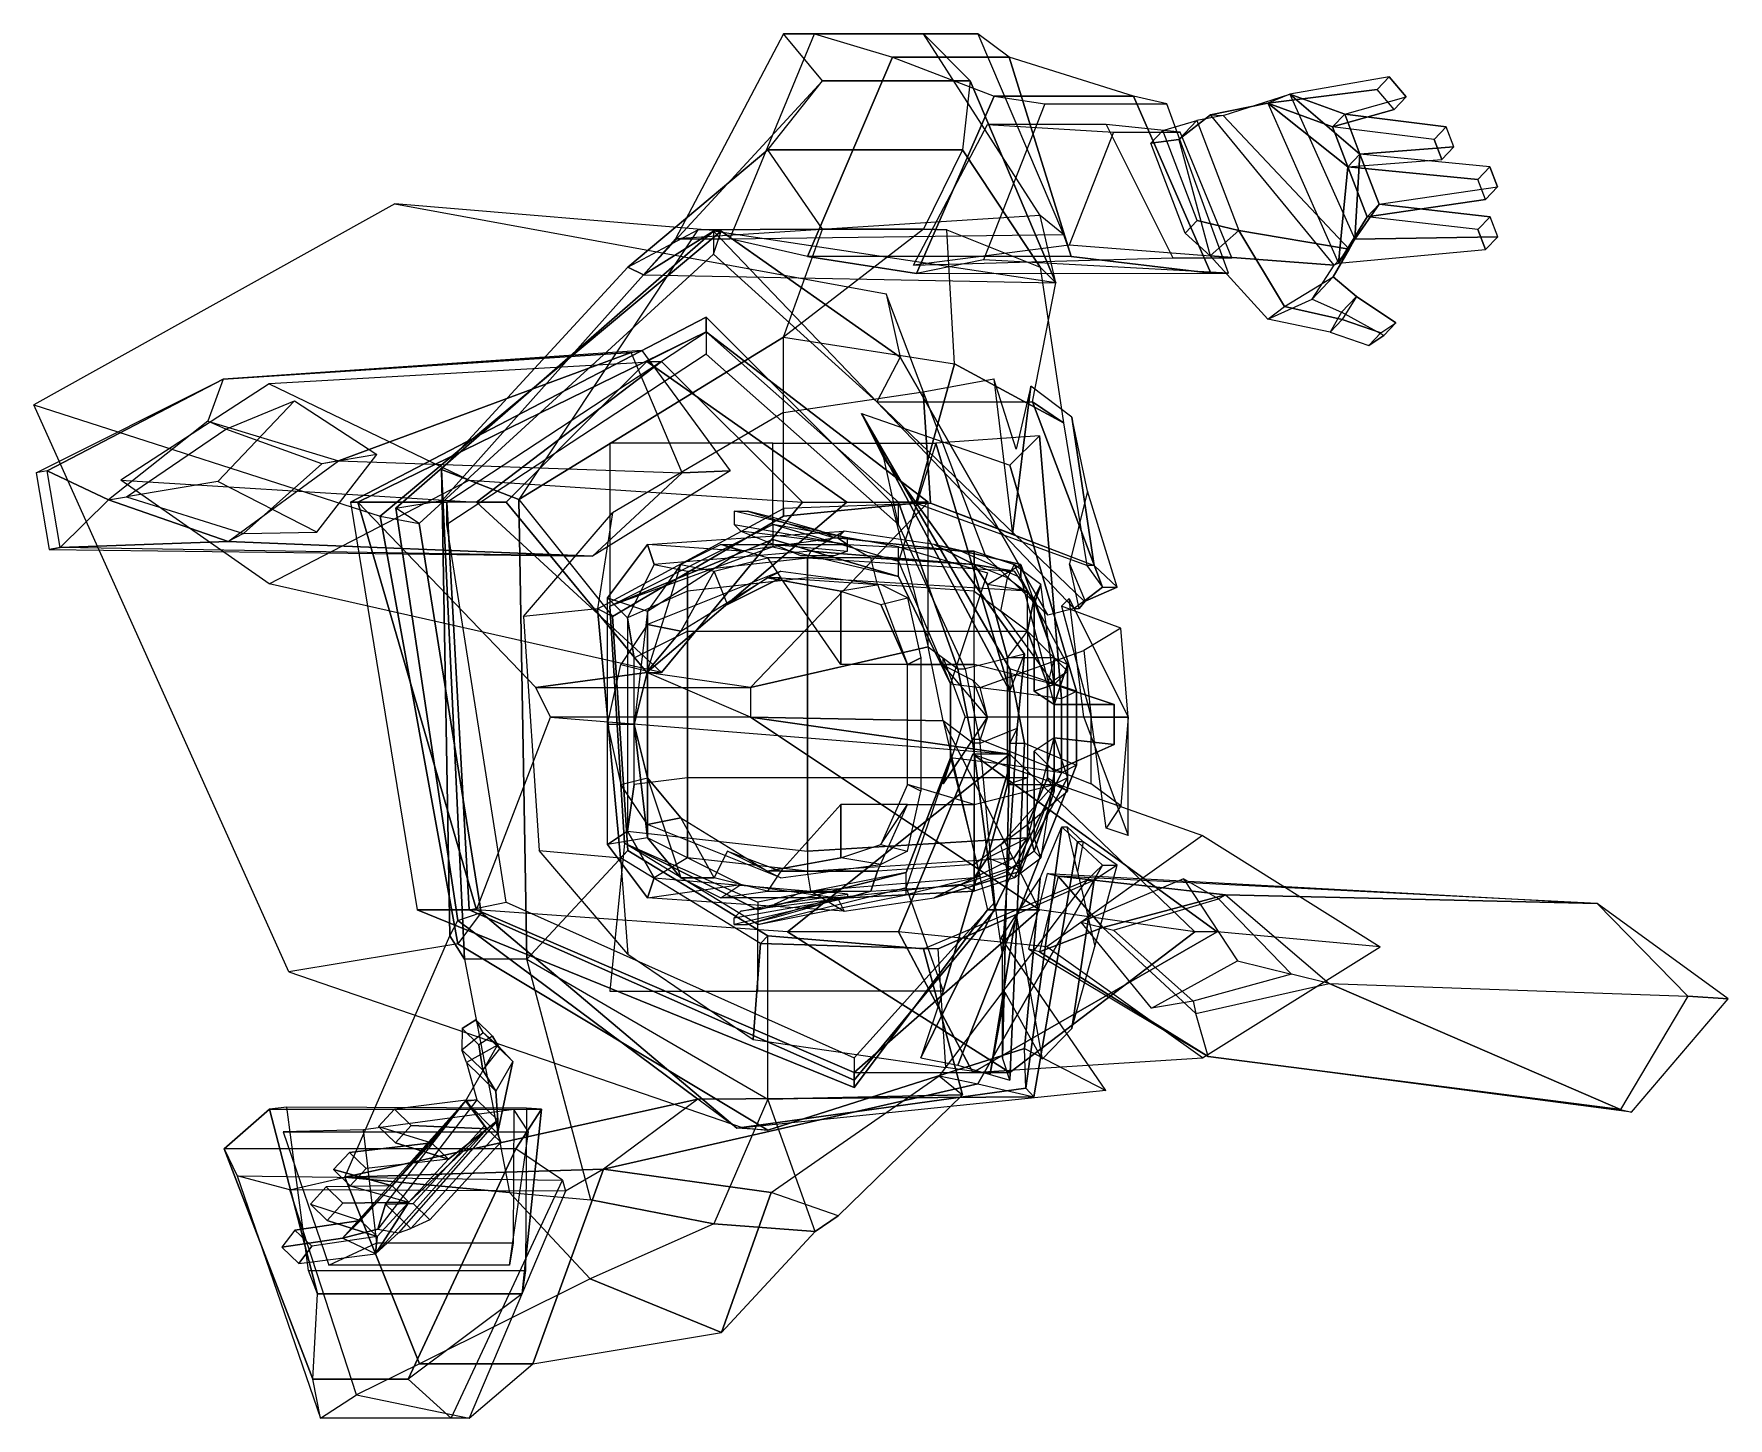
# Model space of a CAD drawing. Extents: x 1102.893 to 1103.621, y 13.654 to 14.249.
import ezdxf

# ---------------------------------------------------------------- set-up
doc = ezdxf.new("R2010")
doc.units = 0
doc.layers.get('0').update_dxf_attribs({"linetype": 'CONTINUOUS'})

msp = doc.modelspace()

# ---------------------------------------------------------------- linework, layer by layer
at = {"color": 253}
for points in [[(1103.23182, 14.22911, 1.31983), (1103.21509, 14.24934, 1.20943), (1103.16858, 14.16118, 1.21277), (1103.15488, 14.14564, 1.30979)], [(1103.22848, 14.24934, 1.16929), (1103.21509, 14.24934, 1.20943), (1103.16858, 14.16118, 1.21277), (1103.192, 14.16118, 1.14921)], [(1103.22848, 14.24934, 1.16929), (1103.26193, 14.23931, 1.06558), (1103.22545, 14.1536, 1.04216), (1103.192, 14.16118, 1.14921)], [(1103.27531, 14.24934, 1.21277), (1103.29873, 14.24934, 1.19605), (1103.22848, 14.24934, 1.16929), (1103.21509, 14.24934, 1.20943)], [(1103.27531, 14.24934, 1.21277), (1103.29538, 14.22911, 1.31983), (1103.23182, 14.22911, 1.31983), (1103.21509, 14.24934, 1.20943)], [(1103.31211, 14.23931, 1.09234), (1103.29873, 14.24934, 1.19605), (1103.22848, 14.24934, 1.16929), (1103.26193, 14.23931, 1.06558)], [(1103.33553, 14.163, 1.19605), (1103.32549, 14.17119, 1.21277), (1103.27531, 14.24934, 1.21277), (1103.29873, 14.24934, 1.19605)], [(1103.33218, 14.14229, 1.31314), (1103.32549, 14.17119, 1.21277), (1103.27531, 14.24934, 1.21277), (1103.29538, 14.22911, 1.31983)], [(1103.33553, 14.163, 1.19605), (1103.33887, 14.1536, 1.12245), (1103.31211, 14.23931, 1.09234), (1103.29873, 14.24934, 1.19605)], [(1103.26193, 14.23931, 1.06558), (1103.30574, 14.22258, 0.94849), (1103.27228, 14.14627, 0.93511), (1103.22545, 14.1536, 1.04216)], [(1103.36564, 14.22258, 0.9786), (1103.31211, 14.23931, 1.09234), (1103.26193, 14.23931, 1.06558), (1103.30574, 14.22258, 0.94849)], [(1103.33887, 14.1536, 1.12245), (1103.39893, 14.14643, 0.98513), (1103.36564, 14.22258, 0.9786), (1103.31211, 14.23931, 1.09234)], [(1103.2084, 14.19948, 1.4503), (1103.23182, 14.22911, 1.31983), (1103.15488, 14.14564, 1.30979), (1103.14819, 14.14898, 1.44026)], [(1103.29538, 14.22911, 1.31983), (1103.29204, 14.19948, 1.4503), (1103.2084, 14.19948, 1.4503), (1103.23182, 14.22911, 1.31983)], [(1103.32549, 14.14898, 1.44361), (1103.33218, 14.14229, 1.31314), (1103.29538, 14.22911, 1.31983), (1103.29204, 14.19948, 1.4503)], [(1103.30574, 14.22258, 0.94849), (1103.32756, 14.21924, 0.92985), (1103.30112, 14.15217, 0.91313), (1103.27228, 14.14627, 0.93511)], [(1103.37997, 14.21924, 0.95327), (1103.36564, 14.22258, 0.9786), (1103.30574, 14.22258, 0.94849), (1103.32756, 14.21924, 0.92985)], [(1103.39893, 14.14643, 0.98513), (1103.40658, 14.14643, 0.97071), (1103.37997, 14.21924, 0.95327), (1103.36564, 14.22258, 0.9786)], [(1103.23182, 14.16539, 1.5172), (1103.2084, 14.19948, 1.4503), (1103.14819, 14.14898, 1.44026), (1103.17829, 14.16507, 1.50048)], [(1103.29204, 14.19948, 1.4503), (1103.27531, 14.16539, 1.5172), (1103.23182, 14.16539, 1.5172), (1103.2084, 14.19948, 1.4503)], [(1103.28535, 14.16507, 1.50048), (1103.32549, 14.14898, 1.44361), (1103.29204, 14.19948, 1.4503), (1103.27531, 14.16539, 1.5172)], [(1102.89266, 14.08972, 0.78839), (1103.04161, 14.04193, 1.08231), (1103.18833, 14.16444, 1.04439), (1103.04799, 14.17622, 0.74012)], [(1103.18833, 14.16444, 1.04439), (1103.04799, 14.17622, 0.74012), (1103.25922, 14.13751, 0.81627), (1103.26527, 14.11027, 0.99198)], [(1103.15488, 14.14564, 1.30979), (1103.33218, 14.14229, 1.31314), (1103.32549, 14.17119, 1.21277), (1103.16858, 14.16118, 1.21277)], [(1103.32549, 14.17119, 1.21277), (1103.16858, 14.16118, 1.21277), (1103.192, 14.16118, 1.14921), (1103.33553, 14.163, 1.19605)], [(1103.04161, 14.04193, 1.08231), (1103.05834, 14.03875, 1.13583), (1103.18499, 14.15456, 1.1258), (1103.18833, 14.16444, 1.04439)], [(1103.0483, 14.04528, 1.17263), (1103.06822, 14.04862, 1.34993), (1103.15488, 14.14564, 1.30979), (1103.18499, 14.16444, 1.16929)], [(1103.05834, 14.03875, 1.13583), (1103.0483, 14.04528, 1.17263), (1103.18499, 14.16444, 1.16929), (1103.18499, 14.15456, 1.1258)], [(1103.17829, 14.16507, 1.50048), (1103.10119, 14.0491, 1.51402), (1103.06806, 14.062, 1.44361), (1103.14819, 14.14898, 1.44026)], [(1103.21509, 14.11887, 1.53058), (1103.23182, 14.16539, 1.5172), (1103.17829, 14.16507, 1.50048), (1103.10119, 14.0491, 1.51402)], [(1103.15488, 14.14564, 1.30979), (1103.33218, 14.14229, 1.31314), (1103.18499, 14.16444, 1.16929)], [(1103.33218, 14.14229, 1.31314), (1103.18499, 14.16444, 1.16929), (1103.25524, 14.091, 1.16259), (1103.32215, 14.091, 1.31648)], [(1103.18499, 14.15456, 1.1258), (1103.18833, 14.16444, 1.04439), (1103.26527, 14.11027, 0.99198), (1103.25524, 14.091, 1.1191)], [(1103.18499, 14.16444, 1.16929), (1103.18499, 14.15456, 1.1258), (1103.25524, 14.091, 1.1191), (1103.25524, 14.091, 1.16259)], [(1103.192, 14.16118, 1.14921), (1103.33553, 14.163, 1.19605), (1103.33887, 14.1536, 1.12245), (1103.22545, 14.1536, 1.04216)], [(1103.28869, 14.1074, 1.50717), (1103.28535, 14.16507, 1.50048), (1103.27531, 14.16539, 1.5172), (1103.21509, 14.11887, 1.53058)], [(1103.27531, 14.16539, 1.5172), (1103.21509, 14.11887, 1.53058), (1103.21509, 14.11887, 1.53058), (1103.23182, 14.16539, 1.5172)], [(1103.32549, 14.14898, 1.44361), (1103.33553, 14.08208, 1.43357), (1103.28869, 14.1074, 1.50717), (1103.28535, 14.16507, 1.50048)], [(1103.33887, 14.1536, 1.12245), (1103.22545, 14.1536, 1.04216), (1103.27228, 14.14627, 0.93511), (1103.39893, 14.14643, 0.98513)], [(1103.06822, 14.04862, 1.34993), (1103.06806, 14.062, 1.44361), (1103.14819, 14.14898, 1.44026), (1103.15488, 14.14564, 1.30979)], [(1103.27228, 14.14627, 0.93511), (1103.39893, 14.14643, 0.98513), (1103.40658, 14.14643, 0.97071), (1103.30112, 14.15217, 0.91313)], [(1103.33553, 14.08208, 1.43357), (1103.32215, 14.091, 1.31648), (1103.33218, 14.14229, 1.31314), (1103.32549, 14.14898, 1.44361)], [(1103.25922, 14.13751, 0.81627), (1103.26527, 14.11027, 0.99198), (1103.32884, 13.99932, 0.99549), (1103.30207, 14.02449, 0.88588)], [(1103.10119, 14.0491, 1.51402), (1103.1415, 13.99876, 1.55066), (1103.21509, 14.04193, 1.54062), (1103.21509, 14.11887, 1.53058)], [(1103.21509, 14.04193, 1.54062), (1103.21509, 14.11887, 1.53058), (1103.28869, 14.1074, 1.50717), (1103.27197, 14.04751, 1.52788)], [(1103.26527, 14.11027, 0.99198), (1103.25524, 14.091, 1.1191), (1103.34015, 14.00219, 1.1258), (1103.32884, 13.99932, 0.99549)], [(1103.27197, 14.04751, 1.52788), (1103.28869, 14.1074, 1.50717), (1103.33553, 14.08208, 1.43357), (1103.34556, 14.02066, 1.43357)], [(1103.21509, 14.04512, 1.55336), (1103.21509, 14.08654, 1.53959), (1103.27515, 14.0953, 1.52047), (1103.27834, 14.04751, 1.53425)], [(1103.27834, 14.04751, 1.53425), (1103.27515, 14.0953, 1.52047), (1103.30558, 14.10099, 1.49454), (1103.31354, 14.03409, 1.48391)], [(1103.30558, 14.10099, 1.49454), (1103.31354, 14.03409, 1.48391), (1103.32151, 14.09781, 1.46906), (1103.31514, 14.07073, 1.48499)], [(1103.34875, 14.02066, 1.43357), (1103.33919, 14.08439, 1.43357), (1103.32151, 14.09781, 1.46906), (1103.31354, 14.03409, 1.48391)], [(1103.07507, 13.85794, 1.07561), (1103.00227, 13.84583, 0.77533), (1102.89266, 14.08972, 0.78839), (1103.04161, 14.04193, 1.08231)], [(1103.25524, 14.091, 1.16259), (1103.32215, 14.091, 1.31648), (1103.35225, 14.01127, 1.32652), (1103.34445, 14.00537, 1.17932)], [(1103.25524, 14.091, 1.1191), (1103.25524, 14.091, 1.16259), (1103.34445, 14.00537, 1.17932), (1103.34015, 14.00219, 1.1258)], [(1103.32215, 14.091, 1.31648), (1103.33553, 14.08208, 1.43357), (1103.34556, 14.02066, 1.43357), (1103.35225, 14.01127, 1.32652)], [(1103.1415, 14.04336, 1.5411), (1103.13512, 14.00195, 1.56659), (1103.21509, 14.04512, 1.55336), (1103.21509, 14.08654, 1.53959)], [(1103.33919, 14.08439, 1.43357), (1103.34875, 14.02066, 1.43357), (1103.35863, 14.01127, 1.32652), (1103.34588, 14.05268, 1.32652)], [(1103.1047, 13.85125, 1.5172), (1103.07793, 13.85125, 1.46033), (1103.06806, 14.062, 1.44361), (1103.10119, 14.0491, 1.51402)], [(1103.07793, 13.85125, 1.46033), (1103.07156, 13.86128, 1.35997), (1103.06822, 14.04862, 1.34993), (1103.06806, 14.062, 1.44361)], [(1103.35863, 14.01127, 1.32652), (1103.34588, 14.05268, 1.32652), (1103.33808, 14.0213, 1.17932), (1103.34488, 14.00537, 1.17932)], [(1103.07156, 13.86128, 1.35997), (1103.07507, 13.86797, 1.18936), (1103.0483, 14.04528, 1.17263), (1103.06822, 14.04862, 1.34993)], [(1103.07507, 13.86797, 1.18936), (1103.0851, 13.87132, 1.14587), (1103.05834, 14.03875, 1.13583), (1103.0483, 14.04528, 1.17263)], [(1103.14819, 13.89808, 1.55066), (1103.1047, 13.85125, 1.5172), (1103.10119, 14.0491, 1.51402), (1103.1415, 13.99876, 1.55066)], [(1103.13512, 14.00195, 1.56659), (1103.10326, 13.99876, 1.52835), (1103.1415, 14.04336, 1.5411), (1103.13512, 14.00195, 1.56659)], [(1103.1415, 13.99876, 1.55066), (1103.13512, 14.00195, 1.56659), (1103.21509, 14.04512, 1.55336), (1103.21509, 14.04193, 1.54062)], [(1103.21509, 14.04512, 1.55336), (1103.21509, 14.04193, 1.54062), (1103.27197, 14.04751, 1.52788), (1103.27834, 14.04751, 1.53425)], [(1103.27197, 14.04751, 1.52788), (1103.27834, 14.04751, 1.53425), (1103.34875, 14.02066, 1.43357), (1103.34556, 14.02066, 1.43357)], [(1103.0851, 13.87132, 1.14587), (1103.07507, 13.85794, 1.07561), (1103.04161, 14.04193, 1.08231), (1103.05834, 14.03875, 1.13583)], [(1103.33808, 14.0213, 1.17932), (1103.34488, 14.00537, 1.17932), (1103.34233, 14.00219, 1.1258)], [(1103.34875, 14.02066, 1.43357), (1103.34556, 14.02066, 1.43357), (1103.35225, 14.01127, 1.32652), (1103.35863, 14.01127, 1.32652)], [(1103.35225, 14.01127, 1.32652), (1103.35863, 14.01127, 1.32652), (1103.34488, 14.00537, 1.17932), (1103.34445, 14.00537, 1.17932)], [(1103.13512, 14.00195, 1.56659), (1103.10326, 13.99876, 1.52835), (1103.10995, 13.89808, 1.52835), (1103.145, 13.89489, 1.56659)], [(1103.145, 13.89489, 1.56659), (1103.14819, 13.89808, 1.55066), (1103.1415, 13.99876, 1.55066), (1103.13512, 14.00195, 1.56659)], [(1103.34488, 14.00537, 1.17932), (1103.34445, 14.00537, 1.17932), (1103.34015, 14.00219, 1.1258), (1103.34233, 14.00219, 1.1258)], [(1103.33154, 13.98092, 1.63859), (1103.32868, 13.96945, 1.62999), (1103.32868, 13.9293, 1.62999), (1103.33154, 13.92357, 1.63859)], [(1103.32549, 13.88621, 0.99469), (1103.33489, 13.9082, 1.12914), (1103.31928, 13.79581, 1.1258), (1103.3188, 13.81285, 1.00823)], [(1103.33489, 13.9082, 1.12914), (1103.34158, 13.90182, 1.17932), (1103.32278, 13.79214, 1.17932), (1103.31928, 13.79581, 1.1258)], [(1103.34394, 13.90182, 1.17932), (1103.34158, 13.90182, 1.17932), (1103.33489, 13.9082, 1.12914), (1103.33708, 13.9082, 1.12914)], [(1103.34394, 13.90182, 1.17932), (1103.34158, 13.88908, 1.17932), (1103.33708, 13.9082, 1.12914)], [(1103.2084, 13.79103, 1.53393), (1103.2084, 13.86128, 1.55066), (1103.14819, 13.89808, 1.55066), (1103.1047, 13.85125, 1.5172)], [(1103.10995, 13.89808, 1.52835), (1103.145, 13.89489, 1.56659), (1103.145, 13.89489, 1.56659), (1103.14819, 13.85348, 1.5411)], [(1103.2084, 13.86128, 1.55066), (1103.20522, 13.8581, 1.56021), (1103.145, 13.89489, 1.56659), (1103.14819, 13.89808, 1.55066)], [(1103.34158, 13.90182, 1.17932), (1103.35225, 13.89179, 1.32652), (1103.29873, 13.79772, 1.32986), (1103.32278, 13.79214, 1.17932)], [(1103.35225, 13.89179, 1.32652), (1103.35863, 13.89179, 1.32652), (1103.34394, 13.90182, 1.17932), (1103.34158, 13.90182, 1.17932)], [(1103.34907, 13.85674, 1.32652), (1103.35863, 13.89179, 1.32652), (1103.34394, 13.90182, 1.17932), (1103.34158, 13.88908, 1.17932)], [(1103.145, 13.89489, 1.56659), (1103.14819, 13.85348, 1.5411), (1103.20203, 13.81668, 1.54428), (1103.20522, 13.8581, 1.56021)], [(1103.35225, 13.89179, 1.32652), (1103.34556, 13.88526, 1.43357), (1103.282, 13.80106, 1.43357), (1103.29873, 13.79772, 1.32986)], [(1103.34875, 13.88526, 1.43357), (1103.33919, 13.82154, 1.43357), (1103.34907, 13.85674, 1.32652), (1103.35863, 13.89179, 1.32652)], [(1103.34875, 13.88526, 1.43357), (1103.34556, 13.88526, 1.43357), (1103.35225, 13.89179, 1.32652), (1103.35863, 13.89179, 1.32652)], [(1103.34556, 13.88526, 1.43357), (1103.282, 13.80106, 1.43357), (1103.29204, 13.79294, 1.50717), (1103.27531, 13.85571, 1.53106)], [(1103.34556, 13.88526, 1.43357), (1103.34875, 13.88526, 1.43357), (1103.28168, 13.85571, 1.53743), (1103.27531, 13.85571, 1.53106)], [(1103.30876, 13.86041, 0.92714), (1103.32549, 13.88621, 0.99469), (1103.3188, 13.81285, 1.00823), (1103.35369, 13.79485, 0.84128)], [(1103.33919, 13.82154, 1.43357), (1103.34875, 13.88526, 1.43357), (1103.31522, 13.87048, 1.4855), (1103.32637, 13.80835, 1.46161)], [(1103.2084, 13.77781, 1.09234), (1103.19502, 13.7786, 1.13918), (1103.0851, 13.87132, 1.14587), (1103.07507, 13.85794, 1.07561)], [(1103.19502, 13.7786, 1.13918), (1103.17829, 13.79103, 1.18267), (1103.07507, 13.86797, 1.18936), (1103.0851, 13.87132, 1.14587)], [(1103.28487, 13.80473, 1.51832), (1103.28168, 13.85571, 1.53743), (1103.31522, 13.87048, 1.4855), (1103.30406, 13.80198, 1.49665)], [(1103.30406, 13.80198, 1.49665), (1103.31522, 13.87048, 1.4855), (1103.32637, 13.80835, 1.46161), (1103.31044, 13.83703, 1.48232)], [(1103.17829, 13.79103, 1.18267), (1103.02645, 13.75758, 1.38673), (1103.07156, 13.86128, 1.35997), (1103.07507, 13.86797, 1.18936)], [(1103.07793, 13.85125, 1.46033), (1103.09728, 13.75088, 1.49757), (1103.02645, 13.75758, 1.38673), (1103.07156, 13.86128, 1.35997)], [(1103.28168, 13.85571, 1.53743), (1103.27531, 13.85571, 1.53106), (1103.2084, 13.86128, 1.55066), (1103.20522, 13.8581, 1.56021)], [(1103.27531, 13.85571, 1.53106), (1103.29204, 13.79294, 1.50717), (1103.2084, 13.79103, 1.53393), (1103.2084, 13.86128, 1.55066)], [(1103.19773, 13.77876, 0.73996), (1103.2084, 13.77781, 1.09234), (1103.07507, 13.85794, 1.07561), (1103.00227, 13.84583, 0.77533)], [(1103.20522, 13.8581, 1.56021), (1103.20203, 13.81668, 1.54428), (1103.28487, 13.80473, 1.51832), (1103.28168, 13.85571, 1.53743)], [(1103.13218, 13.7477, 1.52087), (1103.1047, 13.85125, 1.5172), (1103.07793, 13.85125, 1.46033), (1103.09728, 13.75088, 1.49757)], [(1103.2084, 13.79103, 1.53393), (1103.18512, 13.7375, 1.52444), (1103.13218, 13.7477, 1.52087), (1103.1047, 13.85125, 1.5172)], [(1103.31928, 13.79581, 1.1258), (1103.3188, 13.81285, 1.00823), (1103.2084, 13.77781, 1.09234), (1103.19502, 13.7786, 1.13918)], [(1103.3188, 13.81285, 1.00823), (1103.35369, 13.79485, 0.84128), (1103.19773, 13.77876, 0.73996), (1103.2084, 13.77781, 1.09234)], [(1103.29873, 13.79772, 1.32986), (1103.13766, 13.76092, 1.30349), (1103.20981, 13.75088, 1.4079), (1103.282, 13.80106, 1.43357)], [(1103.29873, 13.79772, 1.32986), (1103.32278, 13.79214, 1.17932), (1103.17829, 13.79103, 1.18267), (1103.13766, 13.76092, 1.30349)], [(1103.32278, 13.79214, 1.17932), (1103.31928, 13.79581, 1.1258), (1103.19502, 13.7786, 1.13918), (1103.17829, 13.79103, 1.18267)], [(1103.20981, 13.75088, 1.4079), (1103.282, 13.80106, 1.43357), (1103.29204, 13.79294, 1.50717), (1103.23857, 13.74085, 1.45797)], [(1103.17829, 13.79103, 1.18267), (1103.13766, 13.76092, 1.30349), (1103.02645, 13.75758, 1.38673), (1103.17829, 13.79103, 1.18267)], [(1103.22876, 13.73416, 1.48797), (1103.2084, 13.79103, 1.53393), (1103.2084, 13.79103, 1.53393), (1103.18512, 13.7375, 1.52444)], [(1103.29204, 13.79294, 1.50717), (1103.23857, 13.74085, 1.45797), (1103.22876, 13.73416, 1.48797), (1103.2084, 13.79103, 1.53393)], [(1103.09995, 13.76968, 1.13272), (1102.9745, 13.76968, 1.13631), (1102.99403, 13.78673, 0.97037), (1103.11108, 13.78673, 0.96039)], [(1103.01262, 13.6706, 1.13179), (1103.01465, 13.70739, 0.96689), (1102.99403, 13.78673, 0.97037), (1102.9745, 13.76968, 1.13631)], [(1102.99403, 13.78673, 0.97037), (1103.11108, 13.78673, 0.96039), (1103.10453, 13.78721, 0.94033), (1103.00154, 13.78768, 0.94578)], [(1103.01465, 13.70739, 0.96689), (1103.01078, 13.71743, 0.94575), (1103.00154, 13.78768, 0.94578), (1102.99403, 13.78673, 0.97037)], [(1103.09995, 13.76968, 1.13272), (1103.11108, 13.78673, 0.96039), (1103.10263, 13.70739, 0.96556), (1103.05373, 13.6706, 1.12359)], [(1103.11108, 13.78673, 0.96039), (1103.10453, 13.78721, 0.94033), (1103.10418, 13.71743, 0.94441), (1103.10263, 13.70739, 0.96556)], [(1102.98005, 13.75812, 1.2442), (1103.1201, 13.7563, 1.20369), (1103.09995, 13.76968, 1.13272), (1102.9745, 13.76968, 1.13631)], [(1103.01602, 13.65387, 1.2403), (1103.01262, 13.6706, 1.13179), (1102.9745, 13.76968, 1.13631), (1102.98005, 13.75812, 1.2442)], [(1103.1201, 13.7563, 1.20369), (1103.09995, 13.76968, 1.13272), (1103.05373, 13.6706, 1.12359), (1103.07211, 13.65387, 1.22395)], [(1103.02645, 13.75758, 1.38673), (1103.13766, 13.76092, 1.30349), (1103.12138, 13.75145, 1.2215), (1103.00283, 13.75207, 1.30799)], [(1103.13766, 13.76092, 1.30349), (1103.12138, 13.75145, 1.2215), (1103.07985, 13.65387, 1.24364), (1103.10734, 13.67729, 1.33222)], [(1103.20981, 13.75088, 1.4079), (1103.13766, 13.76092, 1.30349), (1103.10734, 13.67729, 1.33222), (1103.18843, 13.69067, 1.43448)], [(1103.12138, 13.75145, 1.2215), (1103.00283, 13.75207, 1.30799), (1102.98005, 13.75812, 1.2442), (1103.1201, 13.7563, 1.20369)], [(1103.01602, 13.65387, 1.2403), (1103.03149, 13.6639, 1.27968), (1103.00283, 13.75207, 1.30799), (1102.98005, 13.75812, 1.2442)], [(1103.05856, 13.67729, 1.37298), (1103.03149, 13.6639, 1.27968), (1103.00283, 13.75207, 1.30799), (1103.02645, 13.75758, 1.38673)], [(1103.13195, 13.71377, 1.48167), (1103.05856, 13.67729, 1.37298), (1103.02645, 13.75758, 1.38673), (1103.09728, 13.75088, 1.49757)], [(1103.1201, 13.7563, 1.20369), (1103.12138, 13.75145, 1.2215), (1103.07985, 13.65387, 1.24364), (1103.07211, 13.65387, 1.22395)], [(1103.18512, 13.7375, 1.52444), (1103.13195, 13.71377, 1.48167), (1103.09728, 13.75088, 1.49757), (1103.13218, 13.7477, 1.52087)], [(1103.23857, 13.74085, 1.45797), (1103.20981, 13.75088, 1.4079), (1103.18843, 13.69067, 1.43448), (1103.22876, 13.73416, 1.48797)], [(1103.18843, 13.69067, 1.43448), (1103.22876, 13.73416, 1.48797), (1103.18512, 13.7375, 1.52444), (1103.13195, 13.71377, 1.48167)], [(1103.10418, 13.71743, 0.94441), (1103.10263, 13.70739, 0.96556), (1103.01465, 13.70739, 0.96689), (1103.01078, 13.71743, 0.94575)], [(1103.10734, 13.67729, 1.33222), (1103.18843, 13.69067, 1.43448), (1103.13195, 13.71377, 1.48167), (1103.05856, 13.67729, 1.37298)], [(1103.10263, 13.70739, 0.96556), (1103.05373, 13.6706, 1.12359), (1103.01262, 13.6706, 1.13179), (1103.01465, 13.70739, 0.96689)], [(1103.07985, 13.65387, 1.24364), (1103.10734, 13.67729, 1.33222), (1103.05856, 13.67729, 1.37298), (1103.03149, 13.6639, 1.27968)], [(1103.05373, 13.6706, 1.12359), (1103.07211, 13.65387, 1.22395), (1103.01602, 13.65387, 1.2403), (1103.01262, 13.6706, 1.13179)], [(1103.07985, 13.65387, 1.24364), (1103.07211, 13.65387, 1.22395), (1103.01602, 13.65387, 1.2403), (1103.03149, 13.6639, 1.27968)]]:
    msp.add_3dface(points, dxfattribs=at)
at = {"color": 0, "linetype": 'BYBLOCK'}
for points in [[(1103.43286, 14.22343, 0.87855), (1103.42343, 14.21953, 0.86607), (1103.47043, 14.22541, 0.81834), (1103.47561, 14.23087, 0.8252)], [(1103.45649, 14.21483, 0.86755), (1103.48298, 14.22227, 0.82649), (1103.47561, 14.23087, 0.8252), (1103.43286, 14.22343, 0.87855)], [(1103.47043, 14.22541, 0.81834), (1103.47561, 14.23087, 0.8252), (1103.48298, 14.22227, 0.82649), (1103.47779, 14.2168, 0.81963)], [(1103.39872, 14.21445, 0.89256), (1103.40426, 14.21425, 0.89989), (1103.43286, 14.22343, 0.87855), (1103.42343, 14.21953, 0.86607)], [(1103.45191, 14.14991, 0.90378), (1103.39872, 14.21445, 0.89256), (1103.42343, 14.21953, 0.86607), (1103.45386, 14.15069, 0.8979)], [(1103.45839, 14.15674, 0.91237), (1103.40426, 14.21425, 0.89989), (1103.43286, 14.22343, 0.87855), (1103.46081, 14.16105, 0.90711)], [(1103.45131, 14.20936, 0.86069), (1103.47779, 14.2168, 0.81963), (1103.47043, 14.22541, 0.81834), (1103.42343, 14.21953, 0.86607)], [(1103.45386, 14.15069, 0.8979), (1103.4579, 14.19215, 0.86941), (1103.42343, 14.21953, 0.86607)], [(1103.4579, 14.19215, 0.86941), (1103.45131, 14.20936, 0.86069), (1103.42343, 14.21953, 0.86607), (1103.4579, 14.19215, 0.86941)], [(1103.46308, 14.19762, 0.87628), (1103.45649, 14.21483, 0.86755), (1103.43286, 14.22343, 0.87855), (1103.46308, 14.19762, 0.87628)], [(1103.46081, 14.16105, 0.90711), (1103.46308, 14.19762, 0.87628), (1103.43286, 14.22343, 0.87855)], [(1103.48298, 14.22227, 0.82649), (1103.47779, 14.2168, 0.81963), (1103.45131, 14.20936, 0.86069), (1103.45649, 14.21483, 0.86755)], [(1103.37307, 14.20232, 0.9178), (1103.37825, 14.20779, 0.92467), (1103.39288, 14.21209, 0.9102), (1103.3851, 14.20389, 0.8999)], [(1103.39308, 14.16907, 0.94431), (1103.37825, 14.20779, 0.92467), (1103.39288, 14.21209, 0.9102), (1103.411, 14.16477, 0.9342)], [(1103.3851, 14.20389, 0.8999), (1103.39859, 14.15383, 0.922), (1103.45191, 14.14991, 0.90378), (1103.39872, 14.21445, 0.89256)], [(1103.39288, 14.21209, 0.9102), (1103.3851, 14.20389, 0.8999), (1103.39872, 14.21445, 0.89256), (1103.40426, 14.21425, 0.89989)], [(1103.39288, 14.21209, 0.9102), (1103.411, 14.16477, 0.9342), (1103.45839, 14.15674, 0.91237), (1103.40426, 14.21425, 0.89989)], [(1103.45131, 14.20936, 0.86069), (1103.45649, 14.21483, 0.86755), (1103.50012, 14.20936, 0.82382), (1103.49494, 14.20389, 0.81696)], [(1103.46308, 14.19762, 0.87628), (1103.50342, 14.20076, 0.82819), (1103.50012, 14.20936, 0.82382), (1103.45649, 14.21483, 0.86755)], [(1103.38789, 14.1636, 0.93744), (1103.37307, 14.20232, 0.9178), (1103.3851, 14.20389, 0.8999), (1103.39859, 14.15383, 0.922)], [(1103.4579, 14.19215, 0.86941), (1103.49823, 14.19529, 0.82132), (1103.49494, 14.20389, 0.81696), (1103.45131, 14.20936, 0.86069)], [(1103.50012, 14.20936, 0.82382), (1103.49494, 14.20389, 0.81696), (1103.49823, 14.19529, 0.82132), (1103.50342, 14.20076, 0.82819)], [(1103.49823, 14.19529, 0.82132), (1103.50342, 14.20076, 0.82819), (1103.46308, 14.19762, 0.87628), (1103.4579, 14.19215, 0.86941)], [(1103.46308, 14.19762, 0.87628), (1103.4579, 14.19215, 0.86941), (1103.51373, 14.18668, 0.81647), (1103.51892, 14.19215, 0.82334)], [(1103.46081, 14.16105, 0.90711), (1103.47132, 14.1761, 0.88719), (1103.46308, 14.19762, 0.87628), (1103.46081, 14.16105, 0.90711)], [(1103.47132, 14.1761, 0.88719), (1103.52221, 14.18354, 0.8277), (1103.51892, 14.19215, 0.82334), (1103.46308, 14.19762, 0.87628)], [(1103.45386, 14.15069, 0.8979), (1103.46613, 14.17064, 0.88032), (1103.4579, 14.19215, 0.86941), (1103.45386, 14.15069, 0.8979)], [(1103.46613, 14.17064, 0.88032), (1103.51703, 14.17808, 0.82083), (1103.51373, 14.18668, 0.81647), (1103.4579, 14.19215, 0.86941)], [(1103.51373, 14.18668, 0.81647), (1103.51892, 14.19215, 0.82334), (1103.52221, 14.18354, 0.8277), (1103.51703, 14.17808, 0.82083)], [(1103.52221, 14.18354, 0.8277), (1103.51703, 14.17808, 0.82083), (1103.46613, 14.17064, 0.88032), (1103.47132, 14.1761, 0.88719)], [(1103.46081, 14.16105, 0.90711), (1103.52231, 14.16203, 0.84475), (1103.51902, 14.17064, 0.84039), (1103.47132, 14.1761, 0.88719)], [(1103.46613, 14.17064, 0.88032), (1103.47132, 14.1761, 0.88719), (1103.51902, 14.17064, 0.84039), (1103.51383, 14.16517, 0.83352)], [(1103.411, 14.16477, 0.9342), (1103.39859, 14.15383, 0.922), (1103.38789, 14.1636, 0.93744), (1103.39308, 14.16907, 0.94431)], [(1103.45386, 14.15069, 0.8979), (1103.51713, 14.15656, 0.83788), (1103.51383, 14.16517, 0.83352), (1103.46613, 14.17064, 0.88032)], [(1103.51902, 14.17064, 0.84039), (1103.51383, 14.16517, 0.83352), (1103.51713, 14.15656, 0.83788), (1103.52231, 14.16203, 0.84475)], [(1103.42345, 14.12665, 0.92109), (1103.43067, 14.13212, 0.92642), (1103.411, 14.16477, 0.9342), (1103.39859, 14.15383, 0.922)], [(1103.45839, 14.15674, 0.91237), (1103.411, 14.16477, 0.9342), (1103.43067, 14.13212, 0.92642), (1103.45161, 14.14482, 0.91185)], [(1103.46081, 14.16105, 0.90711), (1103.45386, 14.15069, 0.8979), (1103.45191, 14.14991, 0.90378), (1103.45839, 14.15674, 0.91237)], [(1103.51713, 14.15656, 0.83788), (1103.52231, 14.16203, 0.84475), (1103.46081, 14.16105, 0.90711), (1103.45386, 14.15069, 0.8979)], [(1103.45191, 14.14991, 0.90378), (1103.39859, 14.15383, 0.922), (1103.42345, 14.12665, 0.92109), (1103.44253, 14.13525, 0.89983)], [(1103.45191, 14.14991, 0.90378), (1103.45839, 14.15674, 0.91237), (1103.45161, 14.14482, 0.91185), (1103.44253, 14.13525, 0.89983)], [(1103.43067, 14.13212, 0.92642), (1103.45161, 14.14482, 0.91185), (1103.46157, 14.13642, 0.89966), (1103.45543, 14.12645, 0.90845)], [(1103.45161, 14.14482, 0.91185), (1103.44253, 14.13525, 0.89983), (1103.45509, 14.12958, 0.89108), (1103.46157, 14.13642, 0.89966)], [(1103.42345, 14.12665, 0.92109), (1103.44253, 14.13525, 0.89983), (1103.45509, 14.12958, 0.89108), (1103.45025, 14.12098, 0.90158)], [(1103.45543, 14.12645, 0.90845), (1103.45025, 14.12098, 0.90158), (1103.42345, 14.12665, 0.92109), (1103.43067, 14.13212, 0.92642)], [(1103.45509, 14.12958, 0.89108), (1103.46157, 14.13642, 0.89966), (1103.47855, 14.12508, 0.8883), (1103.47336, 14.11961, 0.88144)], [(1103.46157, 14.13642, 0.89966), (1103.45543, 14.12645, 0.90845), (1103.47206, 14.12078, 0.89663), (1103.47855, 14.12508, 0.8883)], [(1103.45509, 14.12958, 0.89108), (1103.45025, 14.12098, 0.90158), (1103.46687, 14.11531, 0.88976), (1103.47336, 14.11961, 0.88144)], [(1103.46687, 14.11531, 0.88976), (1103.47206, 14.12078, 0.89663), (1103.45543, 14.12645, 0.90845), (1103.45025, 14.12098, 0.90158)], [(1103.47855, 14.12508, 0.8883), (1103.47336, 14.11961, 0.88144), (1103.46687, 14.11531, 0.88976), (1103.47206, 14.12078, 0.89663)], [(1103.24265, 14.03253, 1.70741), (1103.19391, 14.044, 1.70741), (1103.19391, 14.03827, 1.69307), (1103.24265, 14.02966, 1.69307)], [(1103.19964, 14.044, 1.71888), (1103.23692, 14.03253, 1.71601), (1103.24265, 14.03253, 1.70741), (1103.19391, 14.044, 1.70741)], [(1103.23118, 14.0354, 1.72462), (1103.21111, 14.04113, 1.72462), (1103.19964, 14.044, 1.71888), (1103.23692, 14.03253, 1.71601)], [(1103.19391, 14.03827, 1.69307), (1103.24265, 14.02966, 1.69307), (1103.24265, 14.02966, 1.6816), (1103.19677, 14.0354, 1.6816)], [(1103.18817, 14.02966, 1.68447), (1103.24265, 14.02966, 1.68447), (1103.23835, 14.03253, 1.72175), (1103.19677, 14.0268, 1.72175)], [(1103.25269, 14.02393, 1.6558), (1103.20824, 14.02393, 1.6558), (1103.18817, 14.02966, 1.68447), (1103.24265, 14.02966, 1.68447)], [(1103.24265, 14.02966, 1.6816), (1103.19677, 14.0354, 1.6816), (1103.21111, 14.02966, 1.66727), (1103.24265, 14.0268, 1.66727)], [(1103.21111, 14.02966, 1.66727), (1103.24265, 14.0268, 1.66727), (1103.23692, 14.02482, 1.65866), (1103.22258, 14.02482, 1.65866)], [(1103.23835, 14.03253, 1.72175), (1103.2914, 14.0268, 1.71601), (1103.27993, 14.02966, 1.74469), (1103.24122, 14.0354, 1.74469)], [(1103.24265, 14.02966, 1.68447), (1103.29714, 14.0268, 1.68447), (1103.2914, 14.0268, 1.71601), (1103.23835, 14.03253, 1.72175)], [(1103.29714, 14.02106, 1.6558), (1103.25269, 14.02393, 1.6558), (1103.24265, 14.02966, 1.68447), (1103.29714, 14.0268, 1.68447)], [(1103.27993, 14.02966, 1.74469), (1103.29714, 14.02106, 1.78483), (1103.30287, 14.01246, 1.7963), (1103.31721, 14.02106, 1.74469)], [(1103.31721, 14.01533, 1.71601), (1103.2914, 14.0268, 1.71601), (1103.27993, 14.02966, 1.74469), (1103.31721, 14.02106, 1.74469)], [(1103.21398, 14.01533, 1.62139), (1103.19104, 14.00386, 1.62139), (1103.1853, 14.0182, 1.6558), (1103.20824, 14.02393, 1.6558)], [(1103.21398, 14.01533, 1.62139), (1103.25556, 14.01246, 1.62139), (1103.25269, 14.02393, 1.6558), (1103.20824, 14.02393, 1.6558)], [(1103.25269, 14.02393, 1.6558), (1103.29714, 14.02106, 1.6558), (1103.29714, 14.00959, 1.62139), (1103.25556, 14.01246, 1.62139)], [(1103.29714, 14.0268, 1.68447), (1103.31434, 14.02106, 1.68447), (1103.31721, 14.01533, 1.71601), (1103.2914, 14.0268, 1.71601)], [(1103.31147, 14.01533, 1.6558), (1103.29714, 14.02106, 1.6558), (1103.29714, 14.0268, 1.68447), (1103.31434, 14.02106, 1.68447)], [(1103.15663, 13.97518, 1.56404), (1103.17097, 14.02106, 1.67587), (1103.15663, 14.00099, 1.69307), (1103.15089, 13.95224, 1.56404)], [(1103.1853, 14.0182, 1.6558), (1103.17097, 13.99239, 1.56404), (1103.15663, 13.97518, 1.56404), (1103.17097, 14.02106, 1.67587)], [(1103.20824, 14.01533, 1.56404), (1103.21398, 14.0182, 1.53536), (1103.15663, 13.99526, 1.53536), (1103.17097, 13.99239, 1.56404)], [(1103.20824, 14.01533, 1.56404), (1103.19104, 14.00386, 1.62139), (1103.1853, 14.0182, 1.6558), (1103.17097, 13.99239, 1.56404)], [(1103.21398, 14.01533, 1.62139), (1103.20824, 14.01533, 1.56404), (1103.20824, 14.01533, 1.56404), (1103.19104, 14.00386, 1.62139)], [(1103.25699, 14.01246, 1.53536), (1103.23979, 14.00959, 1.56404), (1103.20824, 14.01533, 1.56404), (1103.21398, 14.0182, 1.53536)], [(1103.23979, 14.00959, 1.56404), (1103.23979, 13.97805, 1.60418), (1103.21398, 14.01533, 1.62139), (1103.20824, 14.01533, 1.56404)], [(1103.21398, 14.01533, 1.62139), (1103.25556, 14.01246, 1.62139), (1103.26846, 13.97805, 1.60132), (1103.23979, 13.97805, 1.60418)], [(1103.29714, 14.00959, 1.62139), (1103.3086, 14.00099, 1.62139), (1103.31147, 14.01533, 1.6558), (1103.29714, 14.02106, 1.6558)], [(1103.30287, 14.01246, 1.7963), (1103.31721, 14.02106, 1.74469), (1103.33154, 13.98092, 1.75042), (1103.31147, 13.98092, 1.7963)], [(1103.31147, 14.01533, 1.6558), (1103.32294, 14.00673, 1.6558), (1103.32007, 13.99239, 1.62425), (1103.3086, 14.00099, 1.62139)], [(1103.32581, 14.01246, 1.67587), (1103.31434, 14.02106, 1.68447), (1103.31147, 14.01533, 1.6558), (1103.32294, 14.00673, 1.6558)], [(1103.31721, 14.01533, 1.71601), (1103.32294, 14.00386, 1.70741), (1103.32581, 14.01246, 1.67587), (1103.31434, 14.02106, 1.68447)], [(1103.31721, 14.01533, 1.71601), (1103.31721, 14.02106, 1.74469), (1103.33154, 13.98092, 1.75042), (1103.33728, 13.97805, 1.72175)], [(1103.33154, 13.96085, 1.71315), (1103.33728, 13.97805, 1.72175), (1103.31721, 14.01533, 1.71601), (1103.33154, 13.96085, 1.71315)], [(1103.25699, 14.00386, 1.56404), (1103.26846, 14.00673, 1.53536), (1103.25699, 14.01246, 1.53536), (1103.23979, 14.00959, 1.56404)], [(1103.25699, 14.00386, 1.56404), (1103.26846, 13.97805, 1.60132), (1103.23979, 13.97805, 1.60418), (1103.23979, 14.00959, 1.56404)], [(1103.29714, 14.00959, 1.62139), (1103.25556, 14.01246, 1.62139), (1103.26846, 13.97805, 1.60132), (1103.29714, 13.97805, 1.59845)], [(1103.33154, 13.96945, 1.59558), (1103.29714, 13.97805, 1.59845), (1103.29714, 14.00959, 1.62139), (1103.3086, 14.00099, 1.62139)], [(1103.32294, 14.00386, 1.70741), (1103.32294, 13.96658, 1.69881), (1103.33154, 13.96945, 1.65866), (1103.32581, 14.01246, 1.67587)], [(1103.32581, 14.01246, 1.67587), (1103.32294, 14.00673, 1.6558), (1103.33154, 13.98092, 1.63859), (1103.33154, 13.96945, 1.65866)], [(1103.15663, 14.00099, 1.69307), (1103.15089, 13.95224, 1.56404), (1103.15663, 13.9035, 1.69307), (1103.15663, 14.00099, 1.69307)], [(1103.2742, 13.98092, 1.53536), (1103.26846, 13.97805, 1.56404), (1103.25699, 14.00386, 1.56404), (1103.26846, 14.00673, 1.53536)], [(1103.29714, 13.97805, 1.59845), (1103.26846, 13.97805, 1.56404), (1103.25699, 14.00386, 1.56404), (1103.26846, 13.97805, 1.60132)], [(1103.33728, 13.97518, 1.60992), (1103.32007, 13.99239, 1.62425), (1103.3086, 14.00099, 1.62139), (1103.33154, 13.96945, 1.59558)], [(1103.32294, 14.00673, 1.6558), (1103.33154, 13.98092, 1.63859), (1103.32868, 13.96945, 1.62999), (1103.32007, 13.99239, 1.62425)], [(1103.17097, 13.99239, 1.56404), (1103.15663, 13.99526, 1.53536), (1103.14516, 13.97805, 1.53536), (1103.15663, 13.97518, 1.56404)], [(1103.32868, 13.96945, 1.62999), (1103.32868, 13.96945, 1.62999), (1103.33728, 13.97518, 1.60992), (1103.32007, 13.99239, 1.62425)], [(1103.14516, 13.97805, 1.53536), (1103.15663, 13.97518, 1.56404), (1103.15089, 13.95224, 1.56404), (1103.13943, 13.95224, 1.53536)], [(1103.26846, 13.92644, 1.56404), (1103.26846, 13.97805, 1.56404), (1103.2742, 13.98092, 1.53536), (1103.2742, 13.92357, 1.53536)], [(1103.29714, 13.97805, 1.59845), (1103.29714, 13.91783, 1.59845), (1103.26846, 13.92644, 1.56404), (1103.26846, 13.97805, 1.56404)], [(1103.29714, 13.91783, 1.59845), (1103.33154, 13.92644, 1.59558), (1103.33154, 13.96945, 1.59558), (1103.29714, 13.97805, 1.59845)], [(1103.33154, 13.98092, 1.75042), (1103.31147, 13.98092, 1.7963), (1103.31147, 13.92644, 1.7963), (1103.33154, 13.92644, 1.75042)], [(1103.33154, 13.96945, 1.65866), (1103.33154, 13.98092, 1.63859), (1103.33154, 13.92357, 1.63859), (1103.33154, 13.93217, 1.65866)], [(1103.33154, 13.98092, 1.75042), (1103.33728, 13.97805, 1.72175), (1103.33728, 13.9293, 1.72175), (1103.33154, 13.92644, 1.75042)], [(1103.33728, 13.97805, 1.72175), (1103.33154, 13.96085, 1.71315), (1103.33154, 13.94651, 1.71315), (1103.33728, 13.9293, 1.72175)], [(1103.32868, 13.96945, 1.62999), (1103.33728, 13.97518, 1.60992), (1103.33728, 13.92357, 1.60992), (1103.32868, 13.9293, 1.62999)], [(1103.33728, 13.97518, 1.60992), (1103.33728, 13.92357, 1.60992), (1103.33154, 13.92644, 1.59558), (1103.33154, 13.96945, 1.59558)], [(1103.33154, 13.96085, 1.71315), (1103.35735, 13.96085, 1.6644), (1103.33154, 13.96945, 1.65866), (1103.32294, 13.96658, 1.69881)], [(1103.35735, 13.96085, 1.6644), (1103.35735, 13.94364, 1.6644), (1103.33154, 13.93217, 1.65866), (1103.33154, 13.96945, 1.65866)], [(1103.33154, 13.96085, 1.71315), (1103.33154, 13.94651, 1.71315), (1103.35735, 13.94364, 1.6644), (1103.35735, 13.96085, 1.6644)], [(1103.14516, 13.92644, 1.53536), (1103.15663, 13.9293, 1.56404), (1103.15089, 13.95224, 1.56404), (1103.13943, 13.95224, 1.53536)], [(1103.15663, 13.9293, 1.56404), (1103.17097, 13.88629, 1.67587), (1103.15663, 13.9035, 1.69307), (1103.15089, 13.95224, 1.56404)], [(1103.33154, 13.94651, 1.71315), (1103.33728, 13.9293, 1.72175), (1103.31721, 13.89203, 1.71601), (1103.33154, 13.94651, 1.71315)], [(1103.33154, 13.94651, 1.71315), (1103.32294, 13.94077, 1.69881), (1103.33154, 13.93217, 1.65866), (1103.35735, 13.94364, 1.6644)], [(1103.32294, 13.94077, 1.69881), (1103.33154, 13.93217, 1.65866), (1103.32581, 13.89489, 1.67587), (1103.32294, 13.9035, 1.70741)], [(1103.17097, 13.9121, 1.56404), (1103.15663, 13.90923, 1.53536), (1103.14516, 13.92644, 1.53536), (1103.15663, 13.9293, 1.56404)], [(1103.1853, 13.88629, 1.6558), (1103.17097, 13.9121, 1.56404), (1103.15663, 13.9293, 1.56404), (1103.17097, 13.88629, 1.67587)], [(1103.33728, 13.9293, 1.72175), (1103.33154, 13.92644, 1.75042), (1103.31721, 13.88916, 1.74469), (1103.31721, 13.89203, 1.71601)], [(1103.33154, 13.92357, 1.63859), (1103.32294, 13.89776, 1.6558), (1103.32007, 13.90923, 1.62425), (1103.32868, 13.9293, 1.62999)], [(1103.32868, 13.9293, 1.62999), (1103.32868, 13.9293, 1.62999), (1103.32007, 13.90923, 1.62425), (1103.33728, 13.92357, 1.60992)], [(1103.33154, 13.93217, 1.65866), (1103.32581, 13.89489, 1.67587), (1103.32294, 13.89776, 1.6558), (1103.33154, 13.92357, 1.63859)], [(1103.2742, 13.92357, 1.53536), (1103.26846, 13.92644, 1.56404), (1103.25699, 13.90063, 1.56404), (1103.26846, 13.89776, 1.53536)], [(1103.29714, 13.91783, 1.59845), (1103.26846, 13.92644, 1.56404), (1103.25699, 13.90063, 1.56404), (1103.26846, 13.91783, 1.60132)], [(1103.3086, 13.90063, 1.62139), (1103.29714, 13.89203, 1.62139), (1103.29714, 13.91783, 1.59845), (1103.33154, 13.92644, 1.59558)], [(1103.31147, 13.92644, 1.7963), (1103.33154, 13.92644, 1.75042), (1103.31721, 13.88916, 1.74469), (1103.30287, 13.89489, 1.7963)], [(1103.32007, 13.90923, 1.62425), (1103.33728, 13.92357, 1.60992), (1103.33154, 13.92644, 1.59558), (1103.3086, 13.90063, 1.62139)], [(1103.20824, 13.88916, 1.56404), (1103.21398, 13.88629, 1.53536), (1103.15663, 13.90923, 1.53536), (1103.17097, 13.9121, 1.56404)], [(1103.20824, 13.88916, 1.56404), (1103.19104, 13.89776, 1.62139), (1103.1853, 13.88629, 1.6558), (1103.17097, 13.9121, 1.56404)], [(1103.23979, 13.89489, 1.56404), (1103.23979, 13.91783, 1.60418), (1103.21398, 13.88916, 1.62139), (1103.20824, 13.88916, 1.56404)], [(1103.26846, 13.91783, 1.60132), (1103.23979, 13.91783, 1.60418), (1103.21398, 13.88916, 1.62139), (1103.25556, 13.88916, 1.62139)], [(1103.25699, 13.90063, 1.56404), (1103.26846, 13.91783, 1.60132), (1103.23979, 13.91783, 1.60418), (1103.23979, 13.89489, 1.56404)], [(1103.29714, 13.91783, 1.59845), (1103.29714, 13.89203, 1.62139), (1103.25556, 13.88916, 1.62139), (1103.26846, 13.91783, 1.60132)], [(1103.32294, 13.89776, 1.6558), (1103.31147, 13.88916, 1.6558), (1103.3086, 13.90063, 1.62139), (1103.32007, 13.90923, 1.62425)], [(1103.20824, 13.88056, 1.6558), (1103.1853, 13.88629, 1.6558), (1103.19104, 13.89776, 1.62139), (1103.21398, 13.88916, 1.62139)], [(1103.21398, 13.88916, 1.62139), (1103.20824, 13.88916, 1.56404), (1103.20824, 13.88916, 1.56404), (1103.19104, 13.89776, 1.62139)], [(1103.25699, 13.90063, 1.56404), (1103.26846, 13.89776, 1.53536), (1103.25699, 13.89203, 1.53536), (1103.23979, 13.89489, 1.56404)], [(1103.29714, 13.88342, 1.6558), (1103.31147, 13.88916, 1.6558), (1103.3086, 13.90063, 1.62139), (1103.29714, 13.89203, 1.62139)], [(1103.31434, 13.88629, 1.68447), (1103.32581, 13.89489, 1.67587), (1103.32294, 13.89776, 1.6558), (1103.31147, 13.88916, 1.6558)], [(1103.32294, 13.9035, 1.70741), (1103.31721, 13.89203, 1.71601), (1103.31434, 13.88629, 1.68447), (1103.32581, 13.89489, 1.67587)], [(1103.25699, 13.89203, 1.53536), (1103.23979, 13.89489, 1.56404), (1103.20824, 13.88916, 1.56404), (1103.21398, 13.88629, 1.53536)], [(1103.25269, 13.88056, 1.6558), (1103.29714, 13.88342, 1.6558), (1103.29714, 13.89203, 1.62139), (1103.25556, 13.88916, 1.62139)], [(1103.31721, 13.88916, 1.74469), (1103.30287, 13.89489, 1.7963), (1103.29714, 13.88629, 1.78483), (1103.27993, 13.87769, 1.74469)], [(1103.31721, 13.88916, 1.74469), (1103.27993, 13.87769, 1.74469), (1103.2914, 13.88342, 1.71601), (1103.31721, 13.89203, 1.71601)], [(1103.2914, 13.88342, 1.71601), (1103.31721, 13.89203, 1.71601), (1103.31434, 13.88629, 1.68447), (1103.29714, 13.88056, 1.68447)], [(1103.19677, 13.88342, 1.72175), (1103.23835, 13.87769, 1.72175), (1103.24265, 13.87769, 1.68447), (1103.18817, 13.87769, 1.68447)], [(1103.20824, 13.88056, 1.6558), (1103.25269, 13.88056, 1.6558), (1103.25556, 13.88916, 1.62139), (1103.21398, 13.88916, 1.62139)], [(1103.2914, 13.88342, 1.71601), (1103.23835, 13.87769, 1.72175), (1103.24265, 13.87769, 1.68447), (1103.29714, 13.88056, 1.68447)], [(1103.24122, 13.87195, 1.74469), (1103.27993, 13.87769, 1.74469), (1103.2914, 13.88342, 1.71601), (1103.23835, 13.87769, 1.72175)], [(1103.29714, 13.88056, 1.68447), (1103.24265, 13.87769, 1.68447), (1103.25269, 13.88056, 1.6558), (1103.29714, 13.88342, 1.6558)], [(1103.31434, 13.88629, 1.68447), (1103.29714, 13.88056, 1.68447), (1103.29714, 13.88342, 1.6558), (1103.31147, 13.88916, 1.6558)], [(1103.24265, 13.87769, 1.68447), (1103.18817, 13.87769, 1.68447), (1103.20824, 13.88056, 1.6558), (1103.25269, 13.88056, 1.6558)], [(1103.24265, 13.87769, 1.70741), (1103.19391, 13.86622, 1.70741), (1103.19391, 13.86909, 1.69307), (1103.24265, 13.87769, 1.69307)], [(1103.19391, 13.86909, 1.69307), (1103.24265, 13.87769, 1.69307), (1103.24265, 13.87769, 1.6816), (1103.19677, 13.87195, 1.6816)], [(1103.19964, 13.86622, 1.71888), (1103.23692, 13.87769, 1.71601), (1103.24265, 13.87769, 1.70741), (1103.19391, 13.86622, 1.70741)], [(1103.24265, 13.87769, 1.6816), (1103.19677, 13.87195, 1.6816), (1103.21111, 13.87482, 1.66727), (1103.24265, 13.87921, 1.66727)], [(1103.23118, 13.87482, 1.72462), (1103.21111, 13.86909, 1.72462), (1103.19964, 13.86622, 1.71888), (1103.23692, 13.87769, 1.71601)], [(1103.21111, 13.87482, 1.66727), (1103.24265, 13.87921, 1.66727), (1103.23692, 13.88002, 1.65866), (1103.22258, 13.88002, 1.65866)], [(1103.07671, 13.81228, 0.848), (1103.08591, 13.8197, 0.85627), (1103.08271, 13.82516, 0.83606), (1103.07691, 13.82145, 0.82697)], [(1103.08412, 13.81445, 0.82523), (1103.07691, 13.82145, 0.82697), (1103.08271, 13.82516, 0.83606), (1103.08992, 13.81816, 0.83432)], [(1103.08271, 13.82516, 0.83606), (1103.08992, 13.81816, 0.83432), (1103.09312, 13.81271, 0.85452), (1103.08591, 13.8197, 0.85627)], [(1103.07671, 13.81228, 0.848), (1103.08573, 13.80354, 0.84582), (1103.08412, 13.81445, 0.82523), (1103.07691, 13.82145, 0.82697)], [(1103.09211, 13.81424, 0.88886), (1103.07872, 13.80682, 0.86325), (1103.07671, 13.81228, 0.848), (1103.08591, 13.8197, 0.85627)], [(1103.08573, 13.80354, 0.84582), (1103.09312, 13.81271, 0.85452), (1103.08992, 13.81816, 0.83432), (1103.08412, 13.81445, 0.82523)], [(1103.09312, 13.81271, 0.85452), (1103.08591, 13.8197, 0.85627), (1103.09211, 13.81424, 0.88886), (1103.09872, 13.80725, 0.88464)], [(1103.09134, 13.79458, 0.8602), (1103.07872, 13.80682, 0.86325), (1103.07671, 13.81228, 0.848), (1103.08573, 13.80354, 0.84582)], [(1103.09211, 13.81424, 0.88886), (1103.09872, 13.80725, 0.88464), (1103.09214, 13.77625, 0.90721), (1103.07832, 13.79023, 0.91317)], [(1103.08324, 13.79077, 0.85691), (1103.07832, 13.79023, 0.91317), (1103.09211, 13.81424, 0.88886), (1103.07872, 13.80682, 0.86325)], [(1103.09872, 13.80725, 0.88464), (1103.09134, 13.79458, 0.8602), (1103.08573, 13.80354, 0.84582), (1103.09312, 13.81271, 0.85452)], [(1103.08324, 13.79077, 0.85691), (1103.09225, 13.78203, 0.85473), (1103.09134, 13.79458, 0.8602), (1103.07872, 13.80682, 0.86325)], [(1103.09225, 13.78203, 0.85473), (1103.09214, 13.77625, 0.90721), (1103.09872, 13.80725, 0.88464), (1103.09134, 13.79458, 0.8602)], [(1103.08324, 13.79077, 0.85691), (1103.04066, 13.73512, 0.90393), (1103.02537, 13.7313, 0.87091), (1103.07854, 13.79066, 0.8528)], [(1103.07854, 13.79066, 0.8528), (1103.04677, 13.75377, 0.83951), (1103.02537, 13.7313, 0.87091)], [(1103.04395, 13.74592, 0.91887), (1103.07832, 13.79023, 0.91317), (1103.08324, 13.79077, 0.85691), (1103.04066, 13.73512, 0.90393)], [(1103.07854, 13.79066, 0.8528), (1103.04776, 13.78674, 0.77109), (1103.04096, 13.77932, 0.77274), (1103.06376, 13.77232, 0.8354)], [(1103.08633, 13.77953, 0.92959), (1103.05574, 13.74614, 0.93699), (1103.04395, 13.74592, 0.91887), (1103.07832, 13.79023, 0.91317)], [(1103.07854, 13.79066, 0.8528), (1103.06376, 13.77232, 0.8354), (1103.04677, 13.75377, 0.83951), (1103.07854, 13.79066, 0.8528)], [(1103.04776, 13.78674, 0.77109), (1103.05497, 13.77974, 0.76935), (1103.08766, 13.77832, 0.8506), (1103.07854, 13.79066, 0.8528)], [(1103.09214, 13.77625, 0.90721), (1103.07832, 13.79023, 0.91317), (1103.08633, 13.77953, 0.92959), (1103.09354, 13.77254, 0.92785)], [(1103.08766, 13.77832, 0.8506), (1103.07854, 13.79066, 0.8528), (1103.08324, 13.79077, 0.85691), (1103.09225, 13.78203, 0.85473)], [(1103.09225, 13.78203, 0.85473), (1103.04947, 13.73358, 0.9018), (1103.03959, 13.72452, 0.86747), (1103.08766, 13.77832, 0.8506)], [(1103.04817, 13.77232, 0.77099), (1103.04096, 13.77932, 0.77274), (1103.04776, 13.78674, 0.77109), (1103.05497, 13.77974, 0.76935)], [(1103.05476, 13.73544, 0.91625), (1103.09214, 13.77625, 0.90721), (1103.09225, 13.78203, 0.85473), (1103.04947, 13.73358, 0.9018)], [(1103.08766, 13.77832, 0.8506), (1103.05398, 13.74678, 0.83777), (1103.03959, 13.72452, 0.86747)], [(1103.06376, 13.77232, 0.8354), (1103.07097, 13.76533, 0.83366), (1103.04817, 13.77232, 0.77099), (1103.04096, 13.77932, 0.77274)], [(1103.08766, 13.77832, 0.8506), (1103.05497, 13.77974, 0.76935), (1103.04817, 13.77232, 0.77099), (1103.07097, 13.76533, 0.83366)], [(1103.08766, 13.77832, 0.8506), (1103.07097, 13.76533, 0.83366), (1103.05398, 13.74678, 0.83777), (1103.08766, 13.77832, 0.8506)], [(1103.09354, 13.77254, 0.92785), (1103.06296, 13.73915, 0.93525), (1103.05476, 13.73544, 0.91625), (1103.09214, 13.77625, 0.90721)], [(1103.06376, 13.77232, 0.8354), (1103.02837, 13.76819, 0.76529), (1103.02157, 13.76076, 0.76694), (1103.04677, 13.75377, 0.83951)], [(1103.02157, 13.76076, 0.76694), (1103.02878, 13.75377, 0.76519), (1103.03558, 13.76119, 0.76355), (1103.02837, 13.76819, 0.76529)], [(1103.03558, 13.76119, 0.76355), (1103.02837, 13.76819, 0.76529), (1103.06376, 13.77232, 0.8354), (1103.07097, 13.76533, 0.83366)], [(1103.05398, 13.74678, 0.83777), (1103.04677, 13.75377, 0.83951), (1103.02157, 13.76076, 0.76694), (1103.02878, 13.75377, 0.76519)], [(1103.07097, 13.76533, 0.83366), (1103.03558, 13.76119, 0.76355), (1103.02878, 13.75377, 0.76519), (1103.05398, 13.74678, 0.83777)], [(1103.04677, 13.75377, 0.83951), (1103.01837, 13.75334, 0.78345), (1103.01158, 13.74592, 0.78509), (1103.03317, 13.73893, 0.8428)], [(1103.01879, 13.73893, 0.78334), (1103.01158, 13.74592, 0.78509), (1103.01837, 13.75334, 0.78345), (1103.02558, 13.74635, 0.7817)], [(1103.01837, 13.75334, 0.78345), (1103.02558, 13.74635, 0.7817), (1103.05398, 13.74678, 0.83777), (1103.04677, 13.75377, 0.83951)], [(1103.04677, 13.75377, 0.83951), (1103.03317, 13.73893, 0.8428), (1103.02537, 13.7313, 0.87091), (1103.04677, 13.75377, 0.83951)], [(1103.03317, 13.73893, 0.8428), (1103.04039, 13.73194, 0.84106), (1103.01879, 13.73893, 0.78334), (1103.01158, 13.74592, 0.78509)], [(1103.05398, 13.74678, 0.83777), (1103.02558, 13.74635, 0.7817), (1103.01879, 13.73893, 0.78334), (1103.04039, 13.73194, 0.84106)], [(1103.05398, 13.74678, 0.83777), (1103.04039, 13.73194, 0.84106), (1103.03959, 13.72452, 0.86747), (1103.05398, 13.74678, 0.83777)], [(1103.05476, 13.73544, 0.91625), (1103.04395, 13.74592, 0.91887), (1103.04066, 13.73512, 0.90393), (1103.04947, 13.73358, 0.9018)], [(1103.05574, 13.74614, 0.93699), (1103.06296, 13.73915, 0.93525), (1103.05476, 13.73544, 0.91625), (1103.04395, 13.74592, 0.91887)], [(1103.03317, 13.73893, 0.8428), (1103.00498, 13.73479, 0.80242), (1102.99938, 13.72737, 0.80902), (1103.02537, 13.7313, 0.87091)], [(1103.01219, 13.7278, 0.80068), (1103.00498, 13.73479, 0.80242), (1103.03317, 13.73893, 0.8428), (1103.04039, 13.73194, 0.84106)], [(1102.99938, 13.72737, 0.80902), (1103.00659, 13.72038, 0.80727), (1103.01219, 13.7278, 0.80068), (1103.00498, 13.73479, 0.80242)], [(1103.03959, 13.72452, 0.86747), (1103.02537, 13.7313, 0.87091), (1102.99938, 13.72737, 0.80902), (1103.00659, 13.72038, 0.80727)], [(1103.04039, 13.73194, 0.84106), (1103.01219, 13.7278, 0.80068), (1103.00659, 13.72038, 0.80727), (1103.03959, 13.72452, 0.86747)], [(1103.04066, 13.73512, 0.90393), (1103.04947, 13.73358, 0.9018), (1103.03959, 13.72452, 0.86747), (1103.02537, 13.7313, 0.87091)]]:
    msp.add_3dface(points, dxfattribs=at)
at = {"color": 7}
for points in [[(1103.30287, 14.21031, 0.96538), (1103.35703, 14.20713, 0.91121), (1103.33792, 14.15843, 0.89528), (1103.27101, 14.14978, 0.95263)], [(1103.38571, 14.20713, 0.93352), (1103.35385, 14.21031, 0.99405), (1103.30287, 14.21031, 0.96538), (1103.35703, 14.20713, 0.91121)], [(1103.38252, 14.15297, 0.99724), (1103.40801, 14.15297, 0.94709), (1103.38571, 14.20713, 0.93352), (1103.35385, 14.21031, 0.99405)], [(1103.27101, 14.14978, 0.95263), (1103.38252, 14.15297, 0.99724), (1103.40801, 14.15297, 0.94709), (1103.33792, 14.15843, 0.89528)], [(1103.24871, 14.08606, 1.16929), (1103.31243, 14.06376, 1.31584), (1103.3411, 13.96658, 1.3254), (1103.31243, 13.97614, 1.18522)], [(1103.25827, 14.06694, 1.07052), (1103.24871, 14.08606, 1.12787), (1103.31243, 13.96658, 1.13424), (1103.3188, 13.98251, 1.07689)], [(1103.24871, 14.08606, 1.12787), (1103.24871, 14.08606, 1.16929), (1103.31243, 13.97614, 1.18522), (1103.31243, 13.96658, 1.13424)], [(1103.21047, 14.03827, 1.52931), (1103.21047, 14.07331, 1.51975), (1103.14038, 14.07331, 1.49745), (1103.14038, 14.00322, 1.53887)], [(1103.21047, 14.03827, 1.52931), (1103.21047, 14.07331, 1.51975), (1103.28057, 14.07331, 1.49745), (1103.26464, 14.02234, 1.52931)], [(1103.28057, 14.07331, 1.49745), (1103.26464, 14.02234, 1.52931), (1103.28694, 13.96977, 1.52931), (1103.31243, 13.96658, 1.49745)], [(1103.32517, 14.0765, 1.42736), (1103.28057, 14.07331, 1.49745), (1103.31243, 13.96658, 1.49745), (1103.33473, 13.96339, 1.42736)], [(1103.31243, 14.06376, 1.31584), (1103.32517, 14.0765, 1.42736), (1103.33473, 13.96339, 1.42736), (1103.3411, 13.96658, 1.3254)], [(1103.26464, 14.03827, 1.06096), (1103.25827, 14.06694, 1.07052), (1103.3188, 13.98251, 1.07689), (1103.29331, 13.97614, 1.0514)], [(1103.14038, 14.00322, 1.58985), (1103.14038, 14.00322, 1.54843), (1103.21047, 14.03827, 1.54205), (1103.21047, 14.02871, 1.58666)], [(1103.21047, 14.03827, 1.52931), (1103.21047, 14.0319, 1.5548), (1103.14038, 14.00322, 1.54843), (1103.14038, 14.00322, 1.53887)], [(1103.21047, 14.03827, 1.54205), (1103.21047, 14.02871, 1.58666), (1103.26464, 14.01596, 1.58347), (1103.26464, 14.02871, 1.5325)], [(1103.26464, 14.01596, 1.54843), (1103.26464, 14.02234, 1.52931), (1103.21047, 14.03827, 1.52931), (1103.21047, 14.0319, 1.5548)], [(1103.14038, 14.00322, 1.58985), (1103.14038, 14.00322, 1.54843), (1103.21047, 14.0319, 1.5548), (1103.21047, 14.02871, 1.58666)], [(1103.21047, 14.0319, 1.5548), (1103.21047, 14.02871, 1.58666), (1103.26464, 14.01596, 1.58347), (1103.26464, 14.01596, 1.54843)], [(1103.26464, 14.01596, 1.58347), (1103.26464, 14.02871, 1.5325), (1103.30287, 14.01756, 1.51975), (1103.28694, 13.96977, 1.58029)], [(1103.28694, 13.96977, 1.52931), (1103.28694, 13.96977, 1.54843), (1103.26464, 14.01596, 1.54843), (1103.26464, 14.02234, 1.52931)], [(1103.26464, 14.01596, 1.58347), (1103.26464, 14.01596, 1.54843), (1103.28694, 13.96977, 1.54843), (1103.28694, 13.96977, 1.58029)], [(1103.14675, 13.90127, 1.54843), (1103.14675, 13.90127, 1.58985), (1103.14038, 14.00322, 1.58985), (1103.14038, 14.00322, 1.54843)], [(1103.14038, 14.00322, 1.54843), (1103.14038, 14.00322, 1.53887), (1103.14675, 13.90127, 1.53887), (1103.14675, 13.90127, 1.54843)], [(1103.3188, 13.98251, 1.07689), (1103.29331, 13.97614, 1.0514), (1103.29968, 13.94428, 1.04821), (1103.31561, 13.95065, 1.06096)], [(1103.31243, 13.96658, 1.13424), (1103.3188, 13.98251, 1.07689), (1103.31561, 13.95065, 1.06096), (1103.31243, 13.94428, 1.13742)], [(1103.3411, 13.96658, 1.3254), (1103.31243, 13.97614, 1.18522), (1103.3188, 13.94428, 1.18522), (1103.3411, 13.93472, 1.3254)], [(1103.31243, 13.97614, 1.18522), (1103.31243, 13.96658, 1.13424), (1103.31243, 13.94428, 1.13742), (1103.3188, 13.94428, 1.18522)], [(1103.28694, 13.96977, 1.54843), (1103.28694, 13.96977, 1.58029), (1103.28694, 13.93791, 1.58029), (1103.28694, 13.93791, 1.54843)], [(1103.28694, 13.96977, 1.52931), (1103.31243, 13.96658, 1.49745), (1103.31243, 13.93472, 1.49745), (1103.28694, 13.93791, 1.52931)], [(1103.28694, 13.93791, 1.54843), (1103.28694, 13.93791, 1.52931), (1103.28694, 13.96977, 1.52931), (1103.28694, 13.96977, 1.54843)], [(1103.31243, 13.96658, 1.49745), (1103.33473, 13.96339, 1.42736), (1103.33473, 13.93153, 1.42736), (1103.31243, 13.93472, 1.49745)], [(1103.33473, 13.96339, 1.42736), (1103.3411, 13.96658, 1.3254), (1103.3411, 13.93472, 1.3254), (1103.33473, 13.93153, 1.42736)], [(1103.29968, 13.94428, 1.04821), (1103.31561, 13.95065, 1.06096), (1103.30924, 13.85348, 1.07689), (1103.30606, 13.87578, 1.0514)], [(1103.31561, 13.95065, 1.06096), (1103.31243, 13.94428, 1.13742), (1103.30924, 13.80887, 1.13424), (1103.30924, 13.85348, 1.07689)], [(1103.3188, 13.94428, 1.18522), (1103.3411, 13.93472, 1.3254), (1103.29013, 13.80568, 1.32859), (1103.31243, 13.79931, 1.18522)], [(1103.31243, 13.94428, 1.13742), (1103.3188, 13.94428, 1.18522), (1103.31243, 13.79931, 1.18522), (1103.30924, 13.80887, 1.13424)], [(1103.28694, 13.93791, 1.58029), (1103.28694, 13.93791, 1.54843), (1103.26782, 13.88852, 1.54843), (1103.26782, 13.88852, 1.58347)], [(1103.28694, 13.93791, 1.58029), (1103.29968, 13.88693, 1.51975), (1103.26782, 13.87896, 1.5325), (1103.26782, 13.88852, 1.58347)], [(1103.31243, 13.93472, 1.49745), (1103.28694, 13.93791, 1.52931), (1103.26782, 13.88215, 1.52931), (1103.28375, 13.83755, 1.49745)], [(1103.26782, 13.88215, 1.52931), (1103.26782, 13.88852, 1.54843), (1103.28694, 13.93791, 1.54843), (1103.28694, 13.93791, 1.52931)], [(1103.33473, 13.93153, 1.42736), (1103.31243, 13.93472, 1.49745), (1103.28375, 13.83755, 1.49745), (1103.2742, 13.80887, 1.42736)], [(1103.3411, 13.93472, 1.3254), (1103.33473, 13.93153, 1.42736), (1103.2742, 13.80887, 1.42736), (1103.29013, 13.80568, 1.32859)], [(1103.14675, 13.90127, 1.53887), (1103.14038, 13.83755, 1.49745), (1103.2041, 13.83755, 1.52294), (1103.2041, 13.86622, 1.53887)], [(1103.2041, 13.87578, 1.58666), (1103.2041, 13.87259, 1.55161), (1103.14675, 13.90127, 1.54843), (1103.14675, 13.90127, 1.58985)], [(1103.2041, 13.87578, 1.58666), (1103.2041, 13.86622, 1.53887), (1103.14675, 13.90127, 1.54843), (1103.14675, 13.90127, 1.58985)], [(1103.14675, 13.90127, 1.53887), (1103.14675, 13.90127, 1.54843), (1103.2041, 13.87259, 1.55161), (1103.2041, 13.86622, 1.53887)], [(1103.26782, 13.88852, 1.54843), (1103.26782, 13.88852, 1.58347), (1103.2041, 13.87578, 1.58666), (1103.2041, 13.87259, 1.55161)], [(1103.26782, 13.87896, 1.5325), (1103.26782, 13.88852, 1.58347), (1103.2041, 13.87578, 1.58666), (1103.2041, 13.86622, 1.53887)], [(1103.2041, 13.87259, 1.55161), (1103.2041, 13.86622, 1.53887), (1103.26782, 13.88215, 1.52931), (1103.26782, 13.88852, 1.54843)], [(1103.26782, 13.88215, 1.52931), (1103.28375, 13.83755, 1.49745), (1103.2041, 13.83755, 1.52294), (1103.2041, 13.86622, 1.53887)], [(1102.99994, 13.77701, 0.98622), (1103.10535, 13.77701, 0.97671), (1103.0991, 13.78657, 0.92423), (1103.0344, 13.77792, 0.92942)], [(1103.10535, 13.77701, 0.97671), (1103.0991, 13.78657, 0.92423), (1103.09877, 13.72922, 0.92812), (1103.0973, 13.71966, 0.98163)], [(1103.01957, 13.71966, 0.9829), (1103.04017, 13.72922, 0.92939), (1103.0344, 13.77792, 0.92942), (1102.99994, 13.77701, 0.98622)], [(1103.09877, 13.72922, 0.92812), (1103.0973, 13.71966, 0.98163), (1103.01957, 13.71966, 0.9829), (1103.04017, 13.72922, 0.92939)]]:
    msp.add_3dface(points, dxfattribs=at)
at = {"color": 8}
for points in [[(1103.1818, 14.12748, 0.92714), (1103.1818, 14.1211, 0.84749), (1103.03205, 14.04783, 0.84112), (1103.02887, 14.04783, 0.93033)], [(1103.1818, 14.1211, 1.01635), (1103.1818, 14.12748, 0.92714), (1103.02887, 14.04783, 0.93033), (1103.07029, 14.04783, 1.02273)], [(1103.27738, 14.04783, 0.83475), (1103.26145, 14.04783, 0.92396), (1103.1818, 14.12748, 0.92714), (1103.1818, 14.1211, 0.84749)], [(1103.26145, 14.04783, 0.92396), (1103.26464, 14.04783, 0.99724), (1103.1818, 14.1211, 1.01635), (1103.1818, 14.12748, 0.92714)], [(1103.1818, 14.1211, 0.84749), (1103.15631, 14.10836, 0.49384), (1103.09578, 14.04783, 0.51933), (1103.03205, 14.04783, 0.84112)], [(1103.07029, 14.03827, 1.07689), (1103.07029, 14.04783, 1.02273), (1103.1818, 14.1211, 1.01635), (1103.1818, 14.11155, 1.06733)], [(1103.24233, 14.04783, 0.51296), (1103.27738, 14.04783, 0.83475), (1103.1818, 14.1211, 0.84749), (1103.15631, 14.10836, 0.49384)], [(1103.1818, 14.1211, 1.01635), (1103.1818, 14.11155, 1.06733), (1103.26464, 14.03827, 1.06096), (1103.26464, 14.04783, 0.99724)], [(1102.97406, 14.10084, 0.03266), (1102.96743, 14.08275, 0.07328), (1103.02366, 14.06564, 0.09956), (1103.14953, 14.11231, 0.01513)], [(1103.14953, 14.11231, 0.01513), (1103.15424, 14.11311, -0.00159), (1102.97406, 14.10084, 0.01832), (1102.97406, 14.10084, 0.03266)], [(1103.02366, 14.06564, 0.09956), (1103.02366, 14.06564, 0.09956), (1103.17147, 14.06057, 0.03106), (1103.14953, 14.11231, 0.01513)], [(1103.17147, 14.06057, 0.03106), (1103.14953, 14.11231, 0.01513), (1103.15424, 14.11311, -0.00159), (1103.19211, 14.06137, -0.00159)], [(1103.16268, 14.10836, 0.47791), (1102.99382, 14.0988, 0.10195), (1102.9301, 14.05738, 0.137), (1103.08303, 14.04783, 0.50658)], [(1103.07985, 14.05738, 0.08602), (1103.22322, 14.04783, 0.41737), (1103.16268, 14.10836, 0.47791), (1102.99382, 14.0988, 0.10195)], [(1103.15631, 14.10836, 0.49384), (1103.16268, 14.10836, 0.47791), (1103.08303, 14.04783, 0.50658), (1103.09578, 14.04783, 0.51933)], [(1103.22322, 14.04783, 0.41737), (1103.24233, 14.04783, 0.51296), (1103.15631, 14.10836, 0.49384), (1103.16268, 14.10836, 0.47791)], [(1102.97406, 14.10084, 0.01832), (1102.97406, 14.10084, 0.03266), (1102.89836, 14.06133, 0.03744), (1102.89365, 14.06053, 0.01832)], [(1102.92472, 14.04884, 0.08762), (1102.89836, 14.06133, 0.03744), (1102.97406, 14.10084, 0.03266), (1102.96743, 14.08275, 0.07328)], [(1102.97183, 14.05684, 0.18798), (1102.93257, 14.05017, 0.10195), (1102.9753, 14.07924, 0.0924), (1103.00473, 14.09151, 0.18001)], [(1102.9753, 14.07924, 0.0924), (1103.00473, 14.09151, 0.18001), (1103.04015, 14.06844, 0.17125), (1103.01659, 14.06444, 0.1139)], [(1102.9753, 14.07924, 0.0924), (1102.96743, 14.08275, 0.07328), (1102.92472, 14.04884, 0.08762), (1102.93257, 14.05017, 0.10195)], [(1103.02366, 14.06564, 0.09956), (1103.01659, 14.06444, 0.1139), (1102.9753, 14.07924, 0.0924), (1102.96743, 14.08275, 0.07328)], [(1103.13291, 14.02465, 0.02549), (1102.97623, 14.03092, 0.07328), (1103.02366, 14.06564, 0.09956), (1103.17147, 14.06057, 0.03106)], [(1103.02366, 14.06564, 0.09956), (1103.01659, 14.06444, 0.1139), (1102.9829, 14.03448, 0.0924), (1102.97623, 14.03092, 0.07328)], [(1102.9829, 14.03448, 0.0924), (1103.01433, 14.03497, 0.18001), (1103.04015, 14.06844, 0.17125), (1103.01659, 14.06444, 0.1139)], [(1102.90396, 14.02834, 0.03744), (1102.89836, 14.06133, 0.03744), (1102.89365, 14.06053, 0.01832), (1102.89925, 14.02754, 0.01832)], [(1102.92472, 14.04884, 0.08762), (1102.92472, 14.04884, 0.08762), (1102.90396, 14.02834, 0.03744), (1102.89836, 14.06133, 0.03744)], [(1103.17147, 14.06057, 0.03106), (1103.19211, 14.06137, -0.00159), (1103.13291, 14.02465, -0.0008), (1103.13291, 14.02465, 0.02549)], [(1103.16268, 13.97455, 0.47791), (1102.99382, 14.01278, 0.10195), (1102.9301, 14.05738, 0.137), (1103.08303, 14.04783, 0.50658)], [(1102.97183, 14.05684, 0.18798), (1102.93257, 14.05017, 0.10195), (1102.9829, 14.03448, 0.0924), (1103.01433, 14.03497, 0.18001)], [(1103.07985, 14.05738, 0.08602), (1103.22322, 14.04783, 0.41737), (1103.16268, 13.97455, 0.47791), (1102.99382, 14.01278, 0.10195)], [(1102.90396, 14.02834, 0.03744), (1102.92472, 14.04884, 0.08762), (1102.97623, 14.03092, 0.07328), (1102.90396, 14.02834, 0.03744)], [(1102.9829, 14.03448, 0.0924), (1102.97623, 14.03092, 0.07328), (1102.92472, 14.04884, 0.08762), (1102.93257, 14.05017, 0.10195)], [(1103.02887, 14.04783, 0.93033), (1103.05754, 13.87259, 0.90484), (1103.08303, 13.87259, 0.81563), (1103.03205, 14.04783, 0.84112)], [(1103.07985, 13.87259, 0.99087), (1103.07029, 14.04783, 1.02273), (1103.02887, 14.04783, 0.93033), (1103.05754, 13.87259, 0.90484)], [(1103.10852, 13.96817, 0.7774), (1103.15631, 13.97455, 0.49384), (1103.09578, 14.04783, 0.51933), (1103.03205, 14.04783, 0.84112)], [(1103.03205, 14.04783, 0.84112), (1103.08303, 13.87259, 0.81563), (1103.11489, 13.95543, 0.7774), (1103.10852, 13.96817, 0.7774)], [(1103.07985, 13.87259, 0.99087), (1103.09578, 13.87578, 1.07052), (1103.07029, 14.03827, 1.07689), (1103.07029, 14.04783, 1.02273)], [(1103.15631, 13.97455, 0.49384), (1103.16268, 13.97455, 0.47791), (1103.08303, 14.04783, 0.50658), (1103.09578, 14.04783, 0.51933)], [(1103.24233, 14.04783, 0.51296), (1103.27738, 14.04783, 0.83475), (1103.20092, 13.96817, 0.7774), (1103.15631, 13.97455, 0.49384)], [(1103.22322, 14.04783, 0.41737), (1103.24233, 14.04783, 0.51296), (1103.15631, 13.97455, 0.49384), (1103.16268, 13.97455, 0.47791)], [(1103.27738, 13.9857, 0.85864), (1103.27738, 14.04783, 0.83475), (1103.20092, 13.96817, 0.7774)], [(1103.27738, 13.9857, 0.85864), (1103.27738, 14.04783, 0.83475), (1103.26145, 14.04783, 0.92396)], [(1103.26145, 14.04783, 0.92396), (1103.27738, 13.9857, 0.85864), (1103.29013, 13.97614, 0.96538), (1103.26464, 14.04783, 0.99724)], [(1103.26464, 14.03827, 1.06096), (1103.26464, 14.04783, 0.99724), (1103.29013, 13.97614, 0.96538), (1103.29331, 13.97614, 1.0514)], [(1102.90396, 14.02834, 0.03744), (1102.97623, 14.03092, 0.07328), (1103.13291, 14.02465, 0.02549)], [(1103.13291, 14.02465, -0.0008), (1103.13291, 14.02465, 0.02549), (1102.90396, 14.02834, 0.03744), (1102.89925, 14.02754, 0.01832)], [(1103.33473, 14.00322, 1.17247), (1103.34747, 13.95543, 1.17247), (1103.34429, 13.95543, 1.11512), (1103.33792, 14.00641, 1.11512)], [(1103.36341, 13.95543, 1.29991), (1103.36022, 13.99366, 1.29991), (1103.33473, 14.00322, 1.17247), (1103.34747, 13.95543, 1.17247)], [(1103.34429, 13.95543, 1.11512), (1103.33792, 14.00641, 1.11512), (1103.36341, 13.95543, 1.06096)], [(1103.34429, 13.9841, 1.43691), (1103.34747, 13.95543, 1.43691), (1103.36341, 13.95543, 1.29991), (1103.36022, 13.99366, 1.29991)], [(1103.28375, 13.95384, 0.85864), (1103.27738, 13.9857, 0.85864), (1103.20092, 13.96817, 0.7774), (1103.20092, 13.95543, 0.7774)], [(1103.29013, 13.97614, 0.96538), (1103.2965, 13.94428, 0.96538), (1103.28375, 13.95384, 0.85864), (1103.27738, 13.9857, 0.85864)], [(1103.28375, 13.98092, 1.57391), (1103.29331, 13.95543, 1.57391), (1103.30287, 13.95543, 1.56117), (1103.28375, 13.97773, 1.56117)], [(1103.30287, 13.95543, 1.56117), (1103.28375, 13.97773, 1.56117), (1103.2965, 13.97136, 1.53568), (1103.30287, 13.95543, 1.53887)], [(1103.30287, 13.95543, 1.52612), (1103.29968, 13.96817, 1.52931), (1103.34429, 13.9841, 1.43691), (1103.34747, 13.95543, 1.43691)], [(1103.20092, 13.95543, 0.7774), (1103.15631, 13.97455, 0.49384), (1103.10852, 13.96817, 0.7774), (1103.20092, 13.96817, 0.7774)], [(1103.29013, 13.97614, 0.96538), (1103.29331, 13.97614, 1.0514), (1103.29968, 13.94428, 1.04821), (1103.2965, 13.94428, 0.96538)], [(1103.2965, 13.97136, 1.53568), (1103.30287, 13.95543, 1.53887), (1103.30287, 13.95543, 1.52612), (1103.29968, 13.96817, 1.52931)], [(1103.20092, 13.95543, 0.7774), (1103.11489, 13.95543, 0.7774), (1103.10852, 13.96817, 0.7774), (1103.20092, 13.96817, 0.7774)], [(1103.11489, 13.95543, 0.7774), (1103.31243, 13.9395, 0.49703), (1103.21685, 13.86303, 0.53844), (1103.08303, 13.87259, 0.81563)], [(1103.31243, 13.9395, 0.49703), (1103.20092, 13.95543, 0.7774), (1103.11489, 13.95543, 0.7774), (1103.31243, 13.9395, 0.49703)], [(1103.39208, 13.86303, 0.50021), (1103.32517, 13.87259, 0.81563), (1103.20092, 13.95543, 0.7774), (1103.31243, 13.9395, 0.49703)], [(1103.20092, 13.95543, 0.7774), (1103.20092, 13.95543, 0.7774), (1103.32517, 13.87259, 0.81563), (1103.28375, 13.95384, 0.85864)], [(1103.30287, 13.95543, 1.56117), (1103.28375, 13.92676, 1.56117), (1103.2965, 13.94587, 1.53568), (1103.30287, 13.95543, 1.53887)], [(1103.28375, 13.92676, 1.57391), (1103.29331, 13.95543, 1.57391), (1103.30287, 13.95543, 1.56117), (1103.28375, 13.92676, 1.56117)], [(1103.28375, 13.95384, 0.85864), (1103.30287, 13.87259, 0.90484), (1103.30606, 13.87259, 0.97812), (1103.2965, 13.94428, 0.96538)], [(1103.32517, 13.87259, 0.81563), (1103.28375, 13.95384, 0.85864), (1103.30287, 13.87259, 0.90484)], [(1103.2965, 13.94587, 1.53568), (1103.30287, 13.95543, 1.53887), (1103.30287, 13.95543, 1.52612), (1103.29968, 13.94587, 1.52931)], [(1103.30287, 13.95543, 1.52612), (1103.29968, 13.94587, 1.52931), (1103.34747, 13.92676, 1.43691), (1103.34747, 13.95543, 1.43691)], [(1103.35385, 13.90764, 1.17247), (1103.34747, 13.95543, 1.17247), (1103.34429, 13.95543, 1.11512), (1103.36341, 13.90445, 1.11512)], [(1103.34429, 13.95543, 1.11512), (1103.36341, 13.90445, 1.11512), (1103.36341, 13.95543, 1.06096)], [(1103.36341, 13.95543, 1.29991), (1103.36022, 13.9172, 1.29991), (1103.35385, 13.90764, 1.17247), (1103.34747, 13.95543, 1.17247)], [(1103.34747, 13.92676, 1.43691), (1103.34747, 13.95543, 1.43691), (1103.36341, 13.95543, 1.29991), (1103.36022, 13.9172, 1.29991)], [(1103.29968, 13.94428, 1.04821), (1103.2965, 13.94428, 0.96538), (1103.30606, 13.87259, 0.97812), (1103.30606, 13.87578, 1.0514)], [(1103.31243, 13.9395, 0.49703), (1103.2965, 13.9395, 0.48428), (1103.26464, 13.86303, 0.34409), (1103.21685, 13.86303, 0.53844)], [(1103.2965, 13.9395, 0.48428), (1103.39527, 13.90445, 0.09558), (1103.32836, 13.85666, 0.07647), (1103.26464, 13.86303, 0.34409)], [(1103.47173, 13.85666, 0.12744), (1103.40164, 13.86303, 0.46198), (1103.2965, 13.9395, 0.48428), (1103.39527, 13.90445, 0.09558)], [(1103.40164, 13.86303, 0.46198), (1103.39208, 13.86303, 0.50021), (1103.31243, 13.9395, 0.49703), (1103.2965, 13.9395, 0.48428)], [(1103.33328, 13.88697, 0.03425), (1103.32524, 13.85449, 0.03425), (1103.3206, 13.85564, 0.01513), (1103.32864, 13.88812, 0.01513)], [(1103.35245, 13.86499, 0.08443), (1103.35245, 13.86499, 0.08443), (1103.33328, 13.88697, 0.03425), (1103.32524, 13.85449, 0.03425)], [(1103.56511, 13.87528, 0.01513), (1103.56511, 13.87528, 0.04142), (1103.33328, 13.88697, 0.03425), (1103.32864, 13.88812, 0.01513)], [(1103.33328, 13.88697, 0.03425), (1103.35245, 13.86499, 0.08443), (1103.40516, 13.87902, 0.07009), (1103.33328, 13.88697, 0.03425)], [(1103.33328, 13.88697, 0.03425), (1103.40516, 13.87902, 0.07009), (1103.56511, 13.87528, 0.04142)], [(1103.34317, 13.86729, 0.18479), (1103.35709, 13.86384, 0.09877), (1103.40227, 13.87728, 0.08921), (1103.38718, 13.88593, 0.18957)], [(1103.40227, 13.87728, 0.08921), (1103.38718, 13.88593, 0.18957), (1103.41044, 13.85064, 0.19674), (1103.43364, 13.84489, 0.11072)], [(1103.24552, 13.80887, 1.06414), (1103.24552, 13.79931, 0.97812), (1103.07985, 13.87259, 0.99087), (1103.09578, 13.87578, 1.07052)], [(1103.30606, 13.87259, 0.97812), (1103.30606, 13.87578, 1.0514), (1103.24552, 13.80887, 1.06414), (1103.24552, 13.79931, 0.97812)], [(1103.40227, 13.87728, 0.08921), (1103.40516, 13.87902, 0.07009), (1103.35245, 13.86499, 0.08443), (1103.35709, 13.86384, 0.09877)], [(1103.44987, 13.84088, 0.09638), (1103.43364, 13.84489, 0.11072), (1103.40227, 13.87728, 0.08921), (1103.40516, 13.87902, 0.07009)], [(1103.56511, 13.87528, 0.04142), (1103.40516, 13.87902, 0.07009), (1103.44987, 13.84088, 0.09638), (1103.60404, 13.83541, 0.05655)], [(1103.24552, 13.79931, 0.97812), (1103.24552, 13.79613, 0.91121), (1103.05754, 13.87259, 0.90484), (1103.07985, 13.87259, 0.99087)], [(1103.24552, 13.79613, 0.91121), (1103.24552, 13.8025, 0.81245), (1103.08303, 13.87259, 0.81563), (1103.05754, 13.87259, 0.90484)], [(1103.24552, 13.8025, 0.81245), (1103.31243, 13.8025, 0.49703), (1103.21685, 13.86303, 0.53844), (1103.08303, 13.87259, 0.81563)], [(1103.30287, 13.87259, 0.90484), (1103.30606, 13.87259, 0.97812), (1103.24552, 13.79931, 0.97812), (1103.24552, 13.79613, 0.91121)], [(1103.32517, 13.87259, 0.81563), (1103.30287, 13.87259, 0.90484), (1103.24552, 13.79613, 0.91121), (1103.24552, 13.8025, 0.81245)], [(1103.39208, 13.86303, 0.50021), (1103.32517, 13.87259, 0.81563), (1103.24552, 13.8025, 0.81245), (1103.31243, 13.8025, 0.49703)], [(1103.60404, 13.83541, 0.05655), (1103.62143, 13.83426, 0.03664), (1103.56511, 13.87528, 0.01513), (1103.56511, 13.87528, 0.04142)], [(1103.31243, 13.8025, 0.49703), (1103.2965, 13.8025, 0.48428), (1103.26464, 13.86303, 0.34409), (1103.21685, 13.86303, 0.53844)], [(1103.2965, 13.8025, 0.48428), (1103.39527, 13.80887, 0.09558), (1103.32836, 13.85666, 0.07647), (1103.26464, 13.86303, 0.34409)], [(1103.47173, 13.85666, 0.12744), (1103.40164, 13.86303, 0.46198), (1103.2965, 13.8025, 0.48428), (1103.39527, 13.80887, 0.09558)], [(1103.40164, 13.86303, 0.46198), (1103.39208, 13.86303, 0.50021), (1103.31243, 13.8025, 0.49703), (1103.2965, 13.8025, 0.48428)], [(1103.35245, 13.86499, 0.08443), (1103.32524, 13.85449, 0.03425), (1103.39779, 13.80946, 0.02947), (1103.39253, 13.82799, 0.07009)], [(1103.34317, 13.86729, 0.18479), (1103.35709, 13.86384, 0.09877), (1103.39136, 13.8332, 0.08921), (1103.3734, 13.83026, 0.18957)], [(1103.39136, 13.8332, 0.08921), (1103.39253, 13.82799, 0.07009), (1103.35245, 13.86499, 0.08443), (1103.35709, 13.86384, 0.09877)], [(1103.39779, 13.80946, 0.01513), (1103.39779, 13.80946, 0.02947), (1103.32524, 13.85449, 0.03425), (1103.3206, 13.85564, 0.01513)], [(1103.39136, 13.8332, 0.08921), (1103.3734, 13.83026, 0.18957), (1103.41044, 13.85064, 0.19674), (1103.43364, 13.84489, 0.11072)], [(1103.44987, 13.84088, 0.09638), (1103.43364, 13.84489, 0.11072), (1103.39136, 13.8332, 0.08921), (1103.39253, 13.82799, 0.07009)], [(1103.39779, 13.80946, 0.02947), (1103.39253, 13.82799, 0.07009), (1103.44987, 13.84088, 0.09638), (1103.57517, 13.78663, 0.05337)], [(1103.44987, 13.84088, 0.09638), (1103.44987, 13.84088, 0.09638), (1103.60404, 13.83541, 0.05655), (1103.57517, 13.78663, 0.05337)], [(1103.60404, 13.83541, 0.05655), (1103.57517, 13.78663, 0.05337), (1103.57981, 13.78548, 0.03664), (1103.62143, 13.83426, 0.03664)], [(1103.57517, 13.78663, 0.05337), (1103.57981, 13.78548, 0.03664), (1103.39779, 13.80946, 0.01513), (1103.39779, 13.80946, 0.02947)]]:
    msp.add_3dface(points, dxfattribs=at)
at = {"color": 31}
for points in [[(1103.15663, 14.02966, 1.74469), (1103.1595, 14.02106, 1.78483), (1103.14803, 13.99812, 1.78483), (1103.13943, 14.00673, 1.74469)], [(1103.15663, 14.00099, 1.69307), (1103.19677, 14.0268, 1.72175), (1103.15663, 14.02966, 1.74469), (1103.13943, 14.00673, 1.74469)], [(1103.15663, 14.02966, 1.74469), (1103.24122, 14.0354, 1.74469), (1103.22688, 14.0268, 1.78483), (1103.1595, 14.02106, 1.78483)], [(1103.23835, 14.03253, 1.72175), (1103.19677, 14.0268, 1.72175), (1103.15663, 14.02966, 1.74469), (1103.24122, 14.0354, 1.74469)], [(1103.18817, 14.02966, 1.68447), (1103.17097, 14.02106, 1.67587), (1103.15663, 14.00099, 1.69307), (1103.19677, 14.0268, 1.72175)], [(1103.1853, 14.0182, 1.6558), (1103.20824, 14.02393, 1.6558), (1103.18817, 14.02966, 1.68447), (1103.17097, 14.02106, 1.67587)], [(1103.27993, 14.02966, 1.74469), (1103.24122, 14.0354, 1.74469), (1103.22688, 14.0268, 1.78483), (1103.29714, 14.02106, 1.78483)], [(1103.22688, 14.0268, 1.78483), (1103.1595, 14.02106, 1.78483), (1103.17383, 14.0182, 1.81064), (1103.22545, 14.02393, 1.81351)], [(1103.17383, 14.0182, 1.81064), (1103.22545, 14.02393, 1.81351), (1103.22545, 14.01533, 1.81924), (1103.17383, 14.00959, 1.81637)], [(1103.29714, 14.02106, 1.78483), (1103.22688, 14.0268, 1.78483), (1103.22545, 14.02393, 1.81351), (1103.31434, 14.0182, 1.81637)], [(1103.22545, 14.02393, 1.81351), (1103.31434, 14.0182, 1.81637), (1103.32007, 14.00959, 1.82211), (1103.22545, 14.01533, 1.81924)], [(1103.1595, 14.02106, 1.78483), (1103.17383, 14.0182, 1.81064), (1103.17383, 14.00959, 1.81637), (1103.14803, 13.99812, 1.78483)], [(1103.22545, 14.01533, 1.81924), (1103.17383, 14.00959, 1.81637), (1103.17383, 13.99239, 1.82211), (1103.22545, 13.99239, 1.82498)], [(1103.32007, 14.00959, 1.82211), (1103.22545, 14.01533, 1.81924), (1103.22545, 13.99239, 1.82498), (1103.32007, 13.99239, 1.82784)], [(1103.29714, 14.02106, 1.78483), (1103.31434, 14.0182, 1.81637), (1103.32007, 14.00959, 1.82211), (1103.30287, 14.01246, 1.7963)], [(1103.17383, 14.00959, 1.81637), (1103.14803, 13.99812, 1.78483), (1103.15089, 13.98092, 1.7877), (1103.17383, 13.99239, 1.82211)], [(1103.32007, 14.00959, 1.82211), (1103.30287, 14.01246, 1.7963), (1103.31147, 13.98092, 1.7963), (1103.32007, 13.99239, 1.82784)], [(1103.13943, 13.90063, 1.74469), (1103.13943, 14.00673, 1.74469), (1103.14803, 13.99812, 1.78483), (1103.14803, 13.90636, 1.78483)], [(1103.15663, 14.00099, 1.69307), (1103.15663, 13.9035, 1.69307), (1103.13943, 13.90063, 1.74469), (1103.13943, 14.00673, 1.74469)], [(1103.14803, 13.99812, 1.78483), (1103.14803, 13.90636, 1.78483), (1103.15089, 13.92644, 1.7877), (1103.15089, 13.98092, 1.7877)], [(1103.15089, 13.98092, 1.7877), (1103.17383, 13.99239, 1.82211), (1103.17383, 13.9293, 1.81637), (1103.15089, 13.92644, 1.7877)], [(1103.17383, 13.99239, 1.82211), (1103.22545, 13.99239, 1.82498), (1103.22545, 13.9293, 1.81924), (1103.17383, 13.9293, 1.81637)], [(1103.22545, 13.99239, 1.82498), (1103.32007, 13.99239, 1.82784), (1103.32007, 13.9293, 1.82211), (1103.22545, 13.9293, 1.81924)], [(1103.31147, 13.98092, 1.7963), (1103.32007, 13.99239, 1.82784), (1103.32007, 13.9293, 1.82211), (1103.31147, 13.92644, 1.7963)], [(1103.17383, 13.9293, 1.81637), (1103.15089, 13.92644, 1.7877), (1103.14803, 13.90636, 1.78483), (1103.17383, 13.9035, 1.81064)], [(1103.22545, 13.9293, 1.81924), (1103.17383, 13.9293, 1.81637), (1103.17383, 13.9035, 1.81064), (1103.22545, 13.89776, 1.81351)], [(1103.32007, 13.9293, 1.82211), (1103.22545, 13.9293, 1.81924), (1103.22545, 13.89776, 1.81351), (1103.32007, 13.9035, 1.81637)], [(1103.32007, 13.9293, 1.82211), (1103.31147, 13.92644, 1.7963), (1103.30287, 13.89489, 1.7963), (1103.32007, 13.9035, 1.81637)], [(1103.13943, 13.90063, 1.74469), (1103.14803, 13.90636, 1.78483), (1103.1595, 13.88629, 1.78483), (1103.15663, 13.87769, 1.74469)], [(1103.14803, 13.90636, 1.78483), (1103.17383, 13.9035, 1.81064), (1103.17383, 13.89489, 1.8049), (1103.1595, 13.88629, 1.78483)], [(1103.13943, 13.90063, 1.74469), (1103.15663, 13.87769, 1.74469), (1103.19677, 13.88342, 1.72175), (1103.15663, 13.9035, 1.69307)], [(1103.19677, 13.88342, 1.72175), (1103.15663, 13.9035, 1.69307), (1103.17097, 13.88629, 1.67587), (1103.18817, 13.87769, 1.68447)], [(1103.17383, 13.9035, 1.81064), (1103.22545, 13.89776, 1.81351), (1103.22545, 13.88916, 1.80777), (1103.17383, 13.89489, 1.8049)], [(1103.32007, 13.9035, 1.81637), (1103.22545, 13.89776, 1.81351), (1103.22545, 13.88916, 1.80777), (1103.31434, 13.89489, 1.81064)], [(1103.30287, 13.89489, 1.7963), (1103.32007, 13.9035, 1.81637), (1103.31434, 13.89489, 1.81064), (1103.29714, 13.88629, 1.78483)], [(1103.22545, 13.88916, 1.80777), (1103.17383, 13.89489, 1.8049), (1103.1595, 13.88629, 1.78483), (1103.22688, 13.88056, 1.78483)], [(1103.22545, 13.88916, 1.80777), (1103.31434, 13.89489, 1.81064), (1103.29714, 13.88629, 1.78483), (1103.22688, 13.88056, 1.78483)], [(1103.1595, 13.88629, 1.78483), (1103.22688, 13.88056, 1.78483), (1103.24122, 13.87195, 1.74469), (1103.15663, 13.87769, 1.74469)], [(1103.24122, 13.87195, 1.74469), (1103.15663, 13.87769, 1.74469), (1103.19677, 13.88342, 1.72175), (1103.23835, 13.87769, 1.72175)], [(1103.17097, 13.88629, 1.67587), (1103.18817, 13.87769, 1.68447), (1103.20824, 13.88056, 1.6558), (1103.1853, 13.88629, 1.6558)], [(1103.29714, 13.88629, 1.78483), (1103.22688, 13.88056, 1.78483), (1103.24122, 13.87195, 1.74469), (1103.27993, 13.87769, 1.74469)]]:
    msp.add_3dface(points, dxfattribs=at)
at = {"color": 254}
for points in [[(1103.33154, 13.96085, 1.71315), (1103.32294, 13.96658, 1.69881), (1103.32294, 14.00386, 1.70741), (1103.31721, 14.01533, 1.71601)], [(1103.33154, 13.94651, 1.71315), (1103.32294, 13.94077, 1.69881), (1103.32294, 13.9035, 1.70741), (1103.31721, 13.89203, 1.71601)]]:
    msp.add_3dface(points, dxfattribs=at)

doc.saveas('drawing.dxf')
